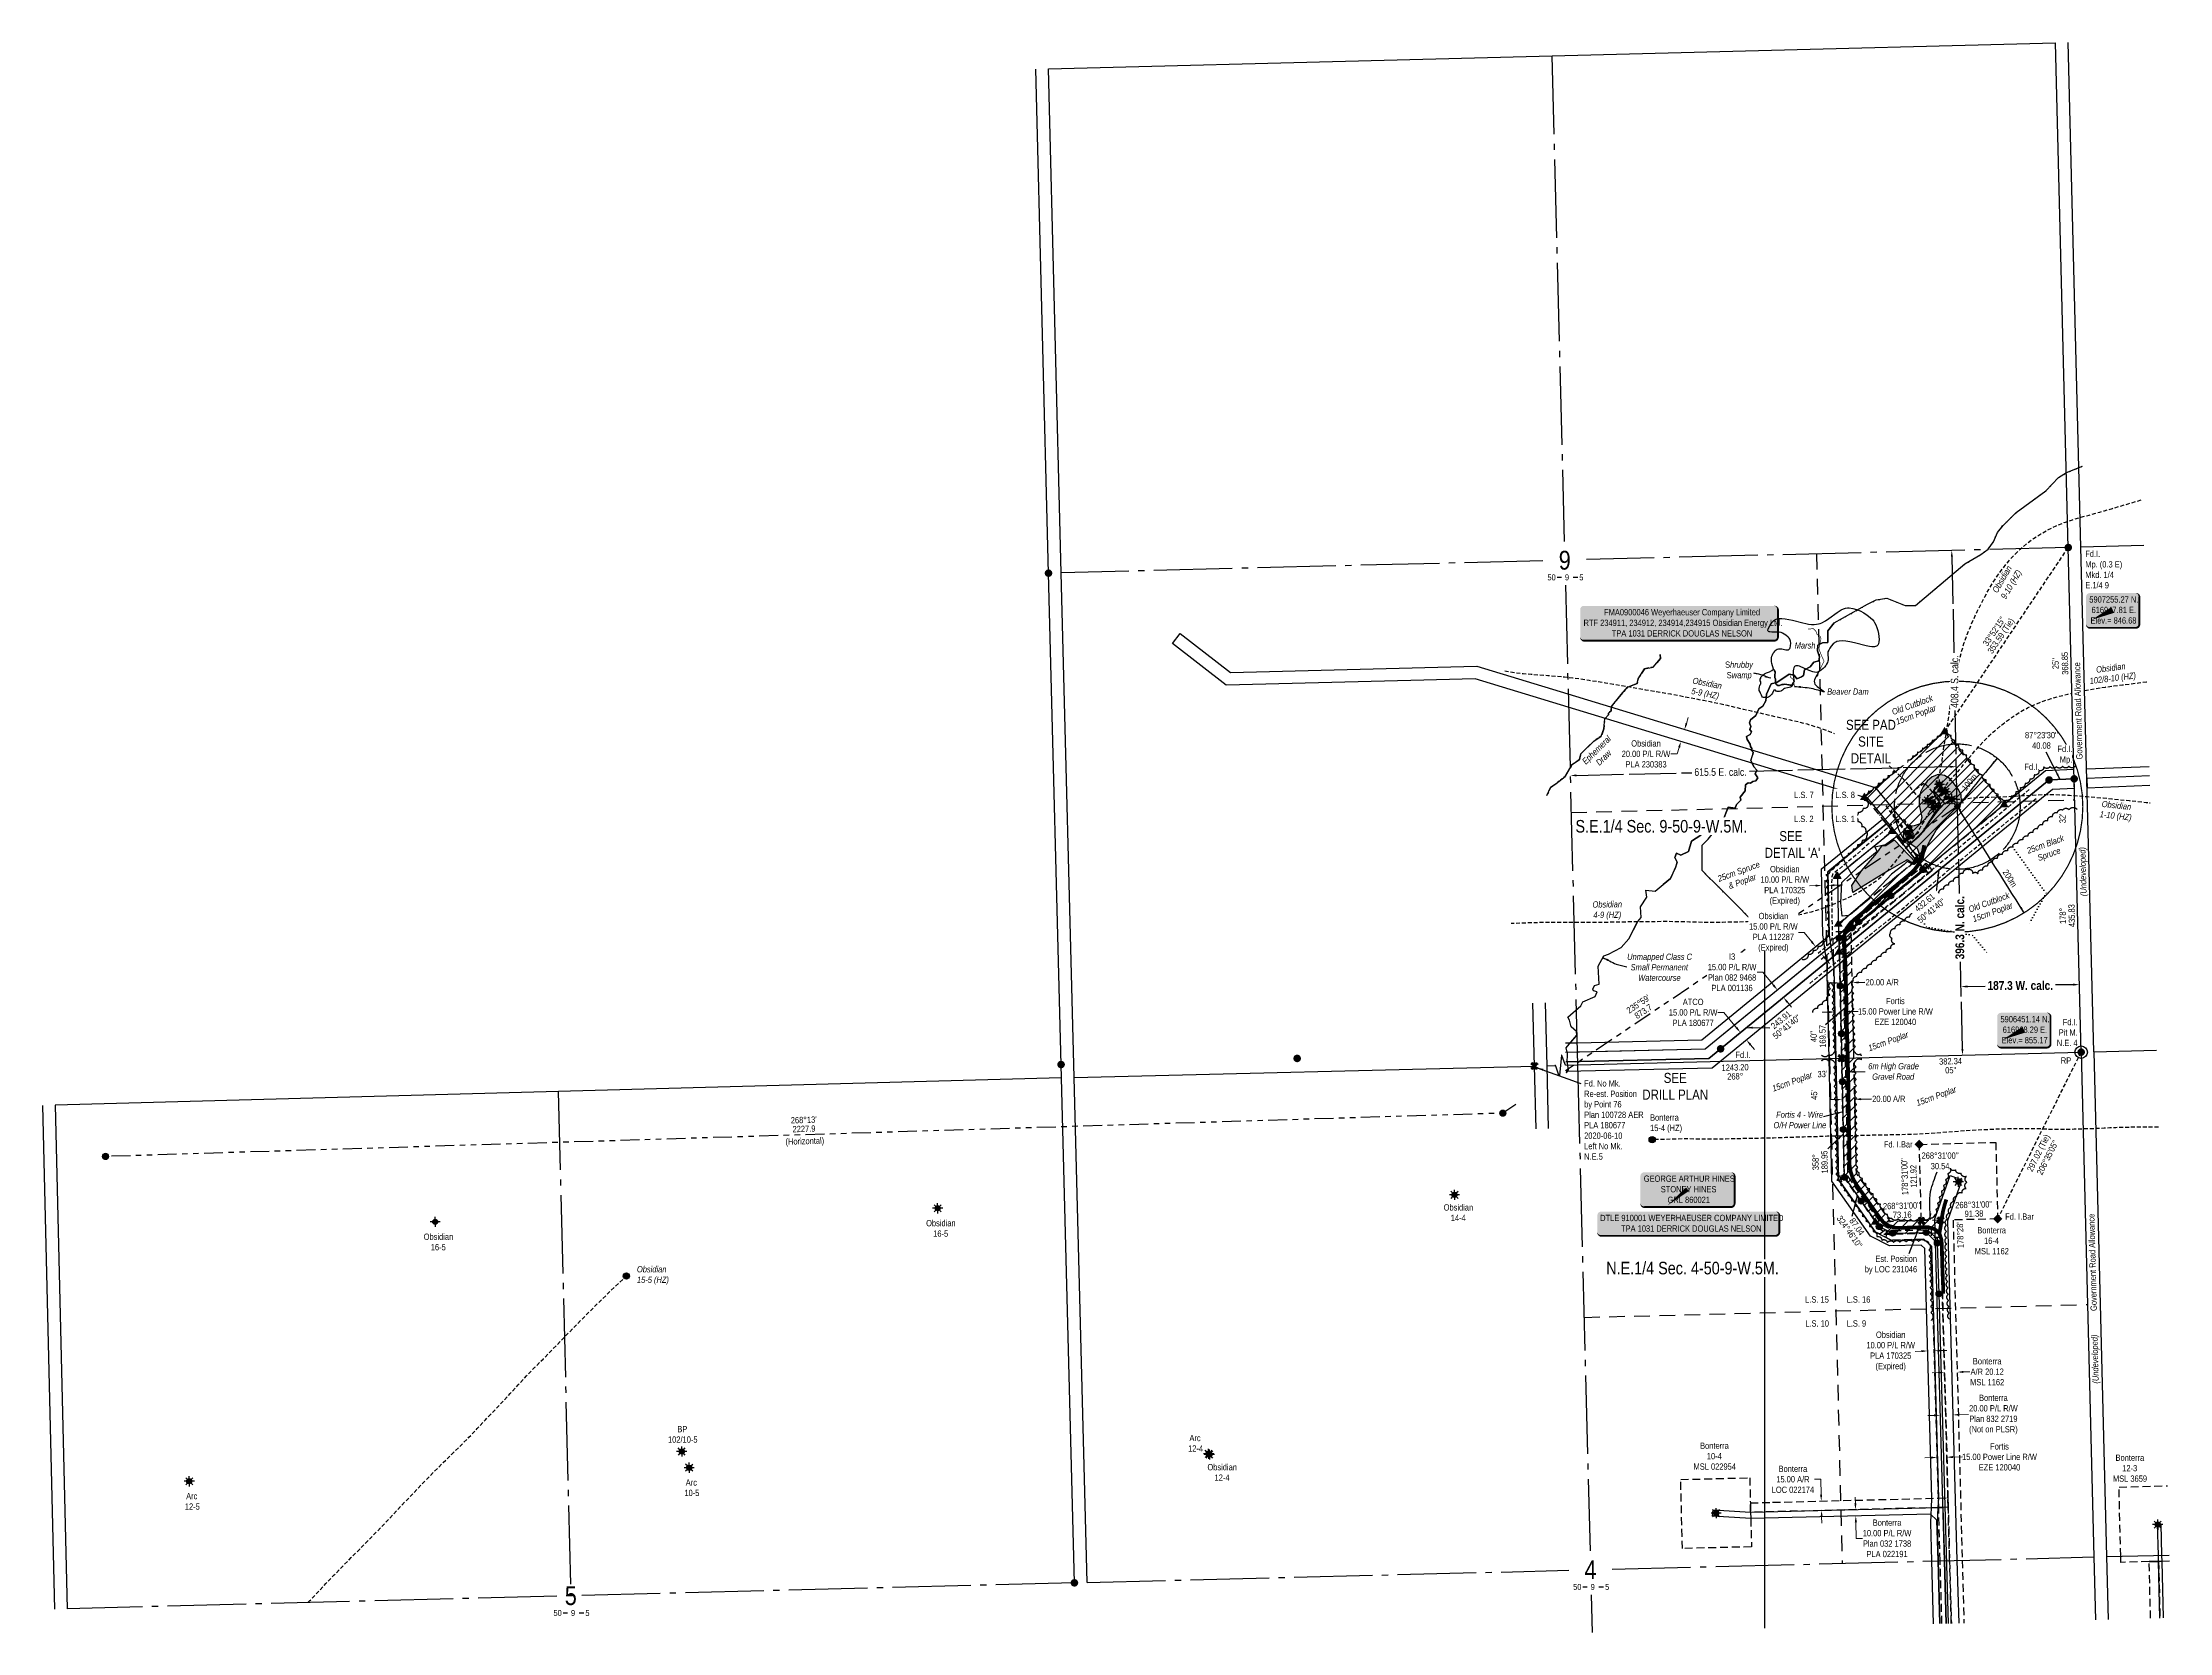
# Model space of a CAD drawing. Extents: x 613721 to 622755, y 5905527 to 5910064.
# Drawn here: x 613721 to 617109, y 5905527 to 5908060 of the extents above; entities that cross this region are included whole.
import ezdxf
from ezdxf.enums import TextEntityAlignment as Align

# ---------------------------------------------------------------- set-up
doc = ezdxf.new("R2010")
doc.units = 0
doc.header["$LTSCALE"] = 5
for name, pattern in [('0', [1, 1, 0]), ('DASHED1', [0.375, 0.25, -0.125]), ('foc-ACCESSROAD', [3.75, 2.5, -1.25]), ('foc-BUFFER', [16.75, 15, -1.75]), ('foc-COORDS', [16.75, 15, -1.75]), ('foc-DOT', [1, 0.2, -0.8]), ('foc-DRILLPATH', [14.75, 6, -1.75, 1.75, -1.75, 1.75, -1.75]), ('foc-FLOWLINE', [3.75, 2.5, -1.25]), ('foc-LSD', [8, 5, -3]), ('foc-QUARTERLINE', [33, 25, -3, 2, -3]), ('foc-TIELINE', [1.875, 1.25, -0.625]), ('foc-TOPO', [1, 0.2, -0.8]), ('foc-TOPO-ephemeral', [6.25, 3.125, -0.625, 0.625, -0.625, 0.625, -0.625]), ('foc-TRAV', [1.875, 1.25, -0.625]), ('foc-WHEELTRACKS', [2, 0.4, -1.6]), ('HIDDEN2', [4.7625, 3.175, -1.5875]), ('POWERLINE5', [7.8, 2.4, -0.6, 0.6, -0.6, 0.6, -0.6, 2.4]), ('UG_PIPE', [1.875, 1.25, -0.625])]:
    doc.linetypes.add(name, pattern=pattern)
for name, color, linetype in [('10', 1, 'Continuous'), ('35', 37, 'Continuous'), ('9', 3, 'Continuous'), ('ABADATA-DRILL-T', 8, 'Continuous'), ('AS-CABLE', 224, 'foc-CABLE'), ('AS-PIPE-AG', 44, 'Continuous'), ('AS-PIPE-UG', 44, 'UG_PIPE'), ('AS-POWER', 104, 'foc-POWER'), ('AS-POWER-EXISTING', 72, 'POWERLINE5'), ('AS-ROADS', 254, 'Continuous'), ('AS-SURFACE IMPACT', 7, 'Continuous'), ('AS-SYMBOL', 7, 'Continuous'), ('AUX-BUFFER', 7, 'foc-BUFFER'), ('C-AR', 13, 'foc-ACCESSROAD'), ('C-RW', 13, 'Continuous'), ('C-SYMBOL', 7, 'Continuous'), ('C-WS', 13, 'foc-ACCESSROAD'), ('C-WS-S', 13, 'Continuous'), ('CG-NOTES', 7, 'Continuous'), ('DETAIL-HZ-Existing', 8, 'foc-DOT'), ('DETAIL-T', 7, 'Continuous'), ('DRILL-T', 8, 'Continuous'), ('F-AR', 190, 'foc-ACCESSROAD'), ('F-EZE', 190, 'foc-FLOWLINE'), ('F-RW', 190, 'Continuous'), ('F-WS', 190, 'foc-ACCESSROAD'), ('F-WS-S', 190, 'Continuous'), ('L-AREAREQUIRED', 7, 'Continuous'), ('L-BD', 7, 'Continuous'), ('L-DETAIL-T', 3, 'Continuous'), ('L-MON', 1, 'Continuous'), ('L-ROAD-T', 7, 'Continuous'), ('L-SEC', 7, 'Continuous'), ('L-SECLBL', 7, 'Continuous'), ('L-SECQ', 8, 'foc-QUARTERLINE'), ('L-SECTION-LSD', 7, 'foc-LSD'), ('L-TIE', 7, 'foc-TIELINE'), ('P-OFFSETS', 7, 'foc-COORDS'), ('P-PDRILLPATH', 12, 'foc-DRILLPATH'), ('P-PROPOSED-EXISTING-H', 59, 'Continuous'), ('P-TRAV', 4, 'foc-TRAV'), ('P-TXT', 4, 'Continuous'), ('T-BUSH', 110, '0'), ('T-BUSH-T', 110, 'Continuous'), ('T-CREEK', 160, 'Continuous'), ('T-DRAW', 143, 'foc-TOPO-ephemeral'), ('T-EXISTING TFA', 220, 'HIDDEN2'), ('T-GENERAL', 48, 'foc-TOPO'), ('T-SLOPE', 48, 'Continuous'), ('T-VEGETATION CHANGE', 104, 'foc-TOPO'), ('T-WATER', 160, 'Continuous'), ('T-WATER-H', 133, 'Continuous'), ('T-WATER-P3', 160, 'foc-WHEELTRACKS'), ('T-WATER-T', 170, 'Continuous'), ('WETLAND', 143, 'Continuous'), ('WETLAND-T', 146, 'Continuous')]:
    doc.layers.add(name, color=color, linetype=linetype)
for name, color, linetype, lineweight in [('AS-GENERAL', 48, 'Continuous', 18), ('C-RW-T', 13, 'Continuous', 9), ('F-AR-T', 190, 'Continuous', 9), ('F-EZE-T', 190, 'Continuous', 9), ('F-RW-T', 190, 'Continuous', 9), ('F-WS-T', 190, 'Continuous', 9), ('T-TEXT', 48, 'Continuous', 18)]:
    doc.layers.add(name, color=color, linetype=linetype, lineweight=lineweight)
doc.styles.add('100L', font='ARIALN.TTF', dxfattribs={"height": 11})
doc.styles.add('175L', font='ARIALN.TTF', dxfattribs={"height": 20})
doc.styles.add('80', font='ARIALN.TTF', dxfattribs={"height": 10})
doc.styles.add('80CG', font='ARIALN.TTF', dxfattribs={"height": 10})
doc.styles.add('80L', font='ARIALN.TTF', dxfattribs={"height": 10})
doc.styles.add('80LS', font='ARIALNI.TTF', dxfattribs={"height": 10})
doc.styles.add('foc-LtypeFont', font='ARIALN.TTF', dxfattribs={"height": 7.35})
doc.styles.add('SIMPLEX', font='ARIALN.TTF')
doc.linetypes.add('foc-CABLE', pattern='A,2,-1,["C",foc-LtypeFont,S=0.2,R=0,X=-0.625,Y=-0.75],-1.24,8', length=12.24)
doc.linetypes.add('foc-POWER', pattern='A,6,-1,["P",foc-LtypeFont,S=0.2,R=0,X=-0.625,Y=-0.75],-1.24,4', length=12.24)
doc.linetypes.add('foc-TOPO-flowdirection-NOLINE', pattern='A,0,[">",foc-LtypeFont,S=0.3,R=0,X=0,Y=-0.945],-20,[">",foc-LtypeFont,S=0.3,R=0,X=0,Y=-0.945],0', length=20)
doc.dimstyles.new('CG2011', dxfattribs={"dimscale": 5, "dimtxt": 9, "dimasz": 2, "dimexe": 0.2, "dimexo": 0.0625, "dimgap": 0.5, "dimtad": 0, "dimtih": 1, "dimtoh": 1, "dimzin": 0, "dimdsep": 46, "dimtxsty": '80CG', "dimcen": 0.1, "dimse1": 1, "dimse2": 1, "dimclrd": 256, "dimclrt": 256, "dimaunit": 1, "dimadec": 4, "dimazin": 0, "dimtfac": 0.06, "dimtofl": 0, "dimtmove": 0, "dimatfit": 1, "dimfxl": 0.2, "dimtolj": 1, "dimtzin": 0, "dimlwd": -1, "dimarcsym": 0})
doc.dimstyles.new('Compass 5 000', dxfattribs={"dimscale": 5, "dimtxt": 9, "dimasz": 2, "dimexe": 0.2, "dimexo": 0.0625, "dimgap": 0.5, "dimtad": 0, "dimtih": 1, "dimtoh": 1, "dimzin": 0, "dimdsep": 46, "dimtxsty": '80CG', "dimcen": 0.1, "dimse1": 1, "dimse2": 1, "dimclrd": 256, "dimclrt": 256, "dimaunit": 1, "dimadec": 4, "dimazin": 0, "dimtfac": 0.06, "dimtofl": 0, "dimtmove": 0, "dimatfit": 1, "dimfxl": 0.2, "dimtolj": 1, "dimtzin": 0, "dimlwd": -1, "dimarcsym": 0})

msp = doc.modelspace()

# ---------------------------------------------------------------- texts
at = {"layer": 'AS-POWER', "insert": (616477.607, 5906356.63), "char_height": 9.99634, "attachment_point": 1, "style": '80L'}
msp.add_mtext_dynamic_manual_height_columns('\\pi4.79245;{\\fArial Narrow|b0|i1|c0|p34;Fortis 4 - Wire\\P\\pi0.57503;O/H Power Line}', width=80.64349, gutter_width=49.982, heights=[0], dxfattribs=at)
at = {"layer": 'AUX-BUFFER', "style": '80CG'}
for s, rotation, p in [('100m', 50.565712, (616790.204, 5906881.36)), ('200m', 302.18677, (616854.795, 5906728.105))]:
    msp.add_text(s, height=9.9963, rotation=rotation, dxfattribs=at).set_placement(p, align=Align.MIDDLE_CENTER)
at = {"layer": 'DRILL-T', "char_height": 10, "attachment_point": 1, "style": '80L'}
for s, width, insert, rotation in [('\\pi6.02645;{\\fArial Narrow|b0|i1|c0|p34;Obsidian\\P\\pi4.18471;9-10 (HZ)}', 55.94104, (616823.002, 5907181.828), 59.655821), ('\\pi13.46815;{\\fArial Narrow|b0|i1|c0|p34;Obsidian\\P\\pi0.94087;102/8-10 (HZ)}', 70.82444, (616978.196, 5907063.916), 7.040138), ('\\pi22.76828;{\\fArial Narrow|b0|i1|c0|p34;Obsidian \\P\\pi24.12572;5-9 (HZ)}', 89.42469, (616328.172, 5907052.807), 348.95787), ('\\pi13.46815;{\\fArial Narrow|b0|i1|c0|p34;Obsidian\\P\\pi12.09025;1-10 (HZ)}', 70.82444, (616988.347, 5906853.468), 353.744685), ('\\pi13.46815;{\\fArial Narrow|b0|i1|c0|p34;Obsidian\\P\\pi14.68916;4-9 (HZ)}', 70.82444, (616176.322, 5906691.388), 0.533428)]:
    msp.add_mtext_dynamic_manual_height_columns(s, width=width, gutter_width=49.982, heights=[0], dxfattribs=dict(at, insert=insert, rotation=rotation))
at = {"layer": 'DRILL-T', "attachment_point": 1, "style": '80L'}
for s, width, insert, char_height in [('Bonterra\\P15-4 (HZ)', 107.81866, (616281.571, 5906352.089), 10), ('\\pi-10.6869;Obsidian\\P\\pi0.65957;14-4', 22.44374, (615963.4, 5906208.813), 9.99634), ('\\pi-10.6869;Obsidian\\P\\pi0.61525;16-5', 22.44374, (614338.549, 5906162.127), 9.99634), ('\\pi-10.6869;Obsidian\\P\\pi0.61525;16-5', 22.44374, (615138.927, 5906183.75), 9.99634), ('{\\fArial Narrow|b0|i1|c0|p34;Obsidian\\P15-5 (HZ)}', 107.81866, (614667.571, 5906110.276), 10), ('\\pi4.25989;BP\\P\\pi-10.53006;102/10-5', 22.44374, (614727.578, 5905855.605), 9.99634), ('\\pi2.68816;Arc\\P\\pi0.65957;12-4', 22.44374, (615544.999, 5905841.4), 9.99634), ('\\pi-10.6869;Obsidian\\P\\pi0.65957;12-4', 22.44374, (615587.106, 5905794.888), 9.99634), ('\\pi2.68816;Arc\\P\\pi0.61525;12-5', 22.44374, (613946.723, 5905748.839), 9.99634), ('\\pi2.68816;Arc\\P\\pi0.61525;10-5', 22.44374, (614742.573, 5905770.564), 9.99634)]:
    msp.add_mtext_dynamic_manual_height_columns(s, width=width, gutter_width=49.982, heights=[0], dxfattribs=dict(at, insert=insert, char_height=char_height))
at = {"layer": 'F-WS-T', "char_height": 9.99634, "attachment_point": 1, "style": '80L'}
for s, insert in [('\\pi38.91601;Bonterra\\P\\pi49.63856;16-4\\P\\pi34.82815;MSL 1162', (616763.951, 5906172.41)), ('\\pi38.91601;Bonterra\\P\\pi49.63856;10-4 \\P\\pi28.43894;MSL 022954', (616322.33, 5905829.212)), ('\\pi38.91601;Bonterra\\P\\pi49.62833;12-3 \\P\\pi34.78383;MSL 3659', (616984.152, 5905810.024))]:
    msp.add_mtext_dynamic_manual_height_columns(s, width=120.40172, gutter_width=49.982, heights=[0], dxfattribs=dict(at, insert=insert))
at = {"layer": 'L-BD', "style": '80L'}
for s, height, rotation, p in [("33°52'15''", 9.9963, 56.129, (616829.6, 5907121.763)), ('353.59 (Tie)', 9.99634, 56.129, (616841.427, 5907113.824)), ("25''", 9.9963, 91.4557, (616927.509, 5907070.337)), ('368.85', 9.9963, 91.4557, (616942.498, 5907070.718)), ("32'", 9.9963, 91.4619, (616938.591, 5906823.735)), ('178°', 9.9963, 91.4619, (616938.999, 5906668.303)), ('435.83', 9.9963, 91.4619, (616953.239, 5906668.666)), ('243.91', 9.9963, 39.3087, (616490.135, 5906502.723)), ("50°41'40''", 9.9963, 39.3087, (616499.159, 5906491.701)), ('169.57', 9.9963, 91.237, (616556.399, 5906476.396)), ("40''", 9.9963, 91.237, (616542.157, 5906476.088)), ("05''", 9.9963, 1.449, (616760.595, 5906422.506)), ('268°', 9.9963, 1.4438, (616417.323, 5906412.644)), ("45'", 9.9963, 91.237, (616542.92, 5906383.021)), ("33'", 9.9963, 1.449, (616556.051, 5906416.33)), ('189.95', 9.9963, 91.2387, (616559.442, 5906276.201)), ('297.02 (Tie)', 9.99634, 63.4154, (616901.301, 5906289.986)), ("206°35'05''", 9.99634, 63.4154, (616914.71, 5906283.276)), ('358°', 9.9963, 91.2387, (616545.201, 5906275.893)), ("178°31'00''", 9.99634, 91.4833, (616687.076, 5906252.961)), ('121.92', 9.9963, 91.4833, (616701.316, 5906253.33)), ("324°46'10''", 9.99634, 305.2306, (616599.43, 5906164.949)), ('87.04', 9.9963, 305.2306, (616611.065, 5906173.167)), ('73.16', 9.9963, 1.4833, (616683.196, 5906192.169)), ("268°31'00''", 9.99634, 1.4833, (616797.224, 5906208.17)), ('91.38', 9.9963, 1.4833, (616797.593, 5906193.93)), ("178°28'", 9.9963, 91.4423, (616775.578, 5906159.544))]:
    msp.add_text(s, height=height, rotation=rotation, dxfattribs=at).set_placement(p, align=Align.MIDDLE)
at = {"layer": 'L-BD', "color": 5, "style": '80L'}
for s, height, rotation, p in [("235°59'", 9.9963, 34.0197, (616262.7, 5906527.927)), ('873.7', 9.9963, 34.0197, (616270.67, 5906516.12)), ("268°13'", 9.9963, 1.7754, (614933.264, 5906343.23)), ('2227.9', 9.9963, 1.7754, (614933.706, 5906328.992)), ('(Horizontal)', 9.99634, 1.7754, (614935.088, 5906308.266))]:
    msp.add_text(s, height=height, rotation=rotation, dxfattribs=at).set_placement(p, align=Align.MIDDLE)
at = {"layer": 'L-BD', "attachment_point": 2, "style": '80L'}
for s, insert, char_height, width in [("87°23'30''\\P40.08", (616905.042, 5906961.371), 9.9963, 57.15844), ("268°31'00'' 30.54", (616743.552, 5906291.353), 9.99634, 50.63138)]:
    msp.add_mtext(s, dxfattribs=dict(at, insert=insert, char_height=char_height, width=width))
at = {"layer": 'L-BD', "insert": (616681.927, 5906211.512), "char_height": 9.99634, "width": 56.99799, "attachment_point": 2, "rotation": 1.4833, "style": '80L'}
msp.add_mtext("268°31'00''", dxfattribs=at)
at = {"layer": 'L-MON', "attachment_point": 1, "style": '80L'}
for s, width, insert, char_height in [('Fd.I. \\PMp. (0.3 E)\\PMkd. 1/4\\PE.1/4 9', 56.04812, (616974.797, 5907250.136), 9.99634), ('Fd.I.', 5.89038, (616877.919, 5906910.937), 9.9963), ('\\pi35.07353;Fd.I. \\P\\pi28.63659;Pit M.\\P\\pi25.64315;N.E. 4', 56.04812, (616903.808, 5906504.181), 9.99634), ('Fd.I.', 5.89038, (616417.524, 5906451.839), 9.9963), ('Fd. I.Bar', 44.17661, (616654.033, 5906309.315), 9.9963), ('Fd. I.Bar', 44.17661, (616847.305, 5906194.215), 9.9963), ('\\pi20.48885;Est. Position\\P\\pi3.48961;by LOC 231046', 82.43755, (616620.048, 5906127.06), 9.99634)]:
    msp.add_mtext_dynamic_manual_height_columns(s, width=width, gutter_width=49.982, heights=[0], dxfattribs=dict(at, insert=insert, char_height=char_height))
at = {"layer": 'L-ROAD-T', "style": '80L'}
msp.add_text('Government Road Allowance', height=9.99634, rotation=91.459071, dxfattribs=at).set_placement((616963.576, 5906995.035), align=Align.MIDDLE_CENTER)
at = {"layer": 'T-BUSH-T', "char_height": 9.9963, "attachment_point": 2, "rotation": 20, "style": '80LS'}
for s, insert, width in [('25cm Black \\PSpruce', (616909.685, 5906787.107), 59.9005), ('15cm Poplar', (616659.299, 5906473.329), 65.38278), ('15cm Poplar', (616506.231, 5906408.978), 65.38278), ('15cm Poplar', (616735.762, 5906385.993), 65.38278)]:
    msp.add_mtext(s, dxfattribs=dict(at, insert=insert, width=width))
at = {"layer": 'T-TEXT', "style": '80LS'}
msp.add_text('(Undeveloped)', height=9.99634, rotation=91.459071, dxfattribs=at).set_placement((616971.016, 5906738.819), align=Align.MIDDLE_CENTER)
at = {"layer": 'T-TEXT', "insert": (616628.589, 5906433.851), "char_height": 9.99634, "attachment_point": 1, "style": '80L'}
msp.add_mtext_dynamic_manual_height_columns('\\pi0.5273;{\\fArial Narrow|b0|i1|c0|p34;6m High Grade \\P\\pi6.86536;Gravel Road}', width=77.46594, gutter_width=49.982, heights=[0], dxfattribs=at)
at = {"layer": 'T-WATER-T', "insert": (616159.595, 5906903.464), "char_height": 9.9963, "attachment_point": 1, "rotation": 44.648065, "style": '80L'}
msp.add_mtext_dynamic_manual_height_columns('\\pi17.77155;{\\fArial Narrow|b0|i1|c0|p34;Ephemeral \\P\\pi32.03299;Draw}', width=90.85007, gutter_width=49.982, heights=[0], dxfattribs=at)
at = {"layer": 'T-WATER-T', "insert": (616244.511, 5906608.147), "char_height": 9.9963, "attachment_point": 1, "style": '80L'}
msp.add_mtext_dynamic_manual_height_columns('\\pi0.60591;{\\fArial Narrow|b0|i1|c0|p34;Unmapped Class C\\P\\pi6.00637;Small Permanent \\P\\pi18.14036;Watercourse}', width=99.47699, gutter_width=49.982, heights=[0], dxfattribs=at)
at = {"layer": 'WETLAND-T', "char_height": 9.9963, "attachment_point": 1, "style": '80L'}
for s, width, insert in [('\\pi0.07391;{\\fArial Narrow|b0|i1|c0|p34;Marsh}', 31.12545, (616511.892, 5907104.254)), ('\\pi7.1757;S{\\fArial Narrow|b0|i1|c0|p34;hrubby} \\P\\pi9.88275;S{\\fArial Narrow|b0|i1|c0|p34;wamp}', 57.18004, (616393.876, 5907073.614))]:
    msp.add_mtext_dynamic_manual_height_columns(s, width=width, gutter_width=49.982, heights=[0], dxfattribs=dict(at, insert=insert))

# ---------------------------------------------------------------- blocks, each defined once
blk = doc.blocks.new('fdia')
at = {"color": 255, "const_width": 1}
blk.add_lwpolyline([(-0.5, 0, 1), (0.5, 0, 1)], format="xyb", close=True, dxfattribs=at)
blk = doc.blocks.new('Fdiaa')
blk.add_blockref('fdia', (0, 0))
blk = doc.blocks.new('fdib')
at = {"color": 1, "const_width": 1.6}
blk.add_lwpolyline([(-0.4, 0, 1), (0.4, 0, 1)], format="xyb", close=True, dxfattribs=at)
at = {"color": 1}
blk.add_circle((0, 0), 0.8, dxfattribs=at)
blk = doc.blocks.new('Fdibb')
blk.add_blockref('fdib', (0, 0))
blk = doc.blocks.new('fdicc')
for name in ['Fdibb', 'Fdiaa']:
    blk.add_blockref(name, (0, 0))
blk = doc.blocks.new('FDI')
blk.add_blockref('fdicc', (0, 0))
blk = doc.blocks.new('TRIA')
blk.add_hatch(color=255).paths.add_polyline_path([(-0.04, 1.52), (-1.47, -0.87), (1.39, -0.87)])
blk = doc.blocks.new('TRIAA')
blk.add_blockref('TRIA', (0, 0))
blk = doc.blocks.new('TRIB')
at = {"color": 1}
blk.add_lwpolyline([(-1.12, -0.67), (-0.04, 1.13), (1.04, -0.67)], close=True, dxfattribs=at)
blk = doc.blocks.new('TRIBB')
blk.add_blockref('TRIB', (0, 0))
blk = doc.blocks.new('TRICC')
for name in ['TRIAA', 'TRIBB']:
    blk.add_blockref(name, (0, 0))
blk = doc.blocks.new('plspike')
blk.add_blockref('TRICC', (0, 0))
blk = doc.blocks.new('GAS')
h = blk.add_hatch(color=255)
h.dxf.hatch_style = 1
edge = h.paths.add_edge_path()
edge.add_arc((0, 0), 0.9, 0, 360)
for p, q in [((-0.81, 0), (-1.62, 0)), ((-0.57, 0.57), (-1.14, 1.14)), ((0, 0.81), (0, 1.62)), ((0.57, 0.57), (1.14, 1.14)), ((1.62, 0), (0.81, 0)), ((-0.57, -0.57), (-1.14, -1.14)), ((0, -0.81), (0, -1.62)), ((1.14, -1.14), (0.57, -0.57))]:
    blk.add_line(p, q)
blk.add_circle((0, 0), 0.8)
blk = doc.blocks.new('RISER')
h = blk.add_hatch(color=255)
h.dxf.hatch_style = 1
edge = h.paths.add_edge_path()
edge.add_arc((0, 0), 0.7, 0, 360)
blk.add_hatch(color=48).paths.add_polyline_path([(0.58, -0.15), (-0.58, -0.15, 0.774597)])
at = {"color": 48}
blk.add_line((-0.58, -0.15), (0.58, -0.15), dxfattribs=at)
blk.add_circle((0, 0), 0.6, dxfattribs=at)
blk = doc.blocks.new('*U550')
at = {"layer": 'AS-POWER'}
blk.add_line((0.69, -0.86), (-0.69, 0.86), dxfattribs=at)
at = {"layer": 'AS-POWER', "flags": 128}
blk.add_lwpolyline([(-1.29, -1.03), (0, 0)], dxfattribs=at)
blk = doc.blocks.new('POWERPOLE')
h = blk.add_hatch(color=255)
edge = h.paths.add_edge_path()
edge.add_arc((0, 0), 0.96, 0, 360)
at = {"linetype": 'Continuous'}
for p, q in [((0.68, -0.68), (-0.68, 0.68)), ((-0.68, -0.68), (0.68, 0.68))]:
    blk.add_line(p, q, dxfattribs=at)
blk.add_circle((0, 0), 0.96, dxfattribs=at)
blk = doc.blocks.new('*U548')
at = {"layer": 'AS-POWER'}
blk.add_line((0.68, -0.86), (-0.68, 0.86), dxfattribs=at)
at = {"layer": 'AS-POWER', "flags": 128}
blk.add_lwpolyline([(-0.82, -0.65), (0, 0)], dxfattribs=at)
blk = doc.blocks.new('*U549')
at = {"layer": 'AS-POWER'}
blk.add_line((1.1, 0.03), (-1.1, -0.03), dxfattribs=at)
at = {"layer": 'AS-POWER', "flags": 128}
blk.add_lwpolyline([(0.05, -1.95), (0, 0)], dxfattribs=at)
blk = doc.blocks.new('*U547')
at = {"layer": 'AS-POWER'}
blk.add_line((-0.31, 1.06), (0.31, -1.06), dxfattribs=at)
at = {"layer": 'AS-POWER', "flags": 128}
blk.add_lwpolyline([(1.26, 0.37), (0, 0)], dxfattribs=at)
blk = doc.blocks.new('*U543')
at = {"layer": 'AS-POWER'}
blk.add_line((-0.89, -0.64), (0.89, 0.64), dxfattribs=at)
at = {"layer": 'AS-POWER', "flags": 128}
blk.add_lwpolyline([(-1.12, 1.55), (0, 0)], dxfattribs=at)
blk = doc.blocks.new('*U544')
at = {"layer": 'AS-POWER'}
blk.add_line((-0.02, 1.1), (0.02, -1.1), dxfattribs=at)
at = {"layer": 'AS-POWER', "flags": 128}
blk.add_lwpolyline([(2.08, 0.04), (0, 0)], dxfattribs=at)
blk = doc.blocks.new('*U545')
at = {"layer": 'AS-POWER'}
blk.add_line((0.01, -1.1), (-0.01, 1.1), dxfattribs=at)
at = {"layer": 'AS-POWER', "flags": 128}
blk.add_lwpolyline([(-1.65, -0.02), (0, 0)], dxfattribs=at)
blk = doc.blocks.new('*U546')
at = {"layer": 'AS-POWER'}
blk.add_line((1.1, 0), (-1.1, 0), dxfattribs=at)
at = {"layer": 'AS-POWER', "flags": 128}
blk.add_lwpolyline([(0, -1.77), (0, 0)], dxfattribs=at)
blk = doc.blocks.new('STRIA')
blk.add_hatch(color=255).paths.add_polyline_path([(-0.04, 1.52), (-1.47, -0.87), (1.39, -0.87)])
blk = doc.blocks.new('STRIAA')
blk.add_blockref('STRIA', (0, 0))
blk = doc.blocks.new('STRIB')
at = {"color": 1}
blk.add_solid([(-1.12, -0.67), (-0.04, 1.13), (1.04, -0.67)], dxfattribs=at)
blk = doc.blocks.new('STRIBB')
blk.add_blockref('STRIB', (0, 0))
blk = doc.blocks.new('STRICC')
for name in ['STRIAA', 'STRIBB']:
    blk.add_blockref(name, (0, 0))
blk = doc.blocks.new('fdspike')
blk.add_blockref('STRICC', (0, 0))
blk = doc.blocks.new('SMONA')
blk.add_hatch(color=255).paths.add_polyline_path([(0, -1.49), (1.49, 0), (0, 1.49), (-1.49, 0)])
blk = doc.blocks.new('SMONAA')
blk.add_blockref('SMONA', (0, 0))
blk = doc.blocks.new('SMONB')
at = {"color": 1}
blk.add_solid([(0, 1.2), (1.2, 0), (-1.2, 0), (0, -1.2)], dxfattribs=at)
blk = doc.blocks.new('SMONBB')
blk.add_blockref('SMONB', (0, 0))
blk = doc.blocks.new('SMONCC')
for name in ['SMONAA', 'SMONBB']:
    blk.add_blockref(name, (0, 0))
blk = doc.blocks.new('FDIBAR')
blk.add_blockref('SMONCC', (0, 0))
blk = doc.blocks.new('TEMP')
h = blk.add_hatch(color=255)
h.dxf.hatch_style = 1
h.paths.add_polyline_path([(0, 0.25), (-0.67, 1.15), (-0.67, 0.67), (-1.15, 0.67), (-0.25, 0), (-1.15, -0.67), (-0.67, -0.67), (-0.67, -1.15), (0, -0.25), (0.67, -1.15), (0.67, -0.67), (1.15, -0.67), (0.25, 0), (1.15, 0.67), (0.67, 0.67), (0.67, 1.15)])
h.paths.add_polyline_path([(0.57, 0.85), (0.57, 0.57), (0.85, 0.57), (0.08, 0), (0.85, -0.57), (0.57, -0.57), (0.57, -0.85), (0, -0.08), (-0.57, -0.85), (-0.57, -0.57), (-0.85, -0.57), (-0.08, 0), (-0.85, 0.57), (-0.57, 0.57), (-0.57, 0.85), (0, 0.08)], flags=16)
h = blk.add_hatch(color=1)
h.dxf.hatch_style = 1
h.paths.add_polyline_path([(0, 0.08), (-0.57, 0.85), (-0.57, 0.57), (-0.85, 0.57), (-0.08, 0), (-0.85, -0.57), (-0.57, -0.57), (-0.57, -0.85), (0, -0.08), (0.57, -0.85), (0.57, -0.57), (0.85, -0.57), (0.08, 0), (0.85, 0.57), (0.57, 0.57), (0.57, 0.85)])
at = {"color": 1}
for p, q in [((-0.08, 0), (0.08, 0)), ((0, 0.08), (0, -0.08))]:
    blk.add_line(p, q, dxfattribs=at)
at = {"color": 255, "flags": 128}
blk.add_lwpolyline([(-0.25, 0), (-1.15, 0.67), (-0.67, 0.67), (-0.67, 1.15), (0, 0.25), (0.67, 1.15), (0.67, 0.67), (1.15, 0.67), (0.25, 0), (1.15, -0.67), (0.67, -0.67), (0.67, -1.15), (0, -0.25), (-0.67, -1.15), (-0.67, -0.67), (-1.15, -0.67)], close=True, dxfattribs=at)
at = {"color": 1, "flags": 128}
blk.add_lwpolyline([(-0.08, 0), (-0.85, 0.57), (-0.57, 0.57), (-0.57, 0.85), (0, 0.08), (0.57, 0.85), (0.57, 0.57), (0.85, 0.57), (0.08, 0), (0.85, -0.57), (0.57, -0.57), (0.57, -0.85), (0, -0.08), (-0.57, -0.85), (-0.57, -0.57), (-0.85, -0.57)], close=True, dxfattribs=at)
blk = doc.blocks.new('L-SECLBL')
at = {"layer": '9', "color": 7}
for p, q in [((-5.1, -27.8), (-12.3, -27.8)), ((20.7, -27.8), (13.5, -27.8))]:
    blk.add_line(p, q, dxfattribs=at)
at = {"layer": '10', "color": 2, "style": 'SIMPLEX'}
blk.add_attdef('SEC', text='', height=30, dxfattribs=at).set_placement((0, 0), align=Align.MIDDLE)
at = {"layer": '10', "color": 5, "style": '80L'}
blk.add_attdef('TWP', text='', height=9.5, dxfattribs=at).set_placement((-14.4, -27.4), align=Align.MIDDLE_RIGHT)
blk.add_attdef('RGE', text='', height=9.5, dxfattribs=at).set_placement((3.6, -27.4), align=Align.MIDDLE_CENTER)
blk.add_attdef('MER', text='', height=9.5, dxfattribs=at).set_placement((23.2, -27.4), align=Align.MIDDLE_LEFT)
blk = doc.blocks.new('*D426')
at = {"layer": 'P-TXT', "transparency": 16777216}
for p, q in [((616577.6, 5906375.5), (616567.6, 5906375.2)), ((616617.6, 5906376.3), (616634.2, 5906376.7))]:
    blk.add_line(p, q, dxfattribs=at)
for points in [[(616577.6, 5906377.1), (616577.7, 5906373.8), (616587.6, 5906375.7)], [(616617.6, 5906378), (616617.7, 5906374.6), (616607.6, 5906376.1)]]:
    blk.add_solid(points, dxfattribs=at)
at = {"layer": 'P-TXT', "transparency": 16777216, "insert": (616661.9, 5906376.7), "char_height": 10, "attachment_point": 5, "style": '80CG'}
blk.add_mtext('\\A1;20.00 A/R', dxfattribs=at)
blk = doc.blocks.new('*D427')
at = {"layer": 'F-RW-T', "transparency": 16777216}
for p, q in [((616461.3, 5906578.4), (616451.3, 5906578.4)), ((616478.2, 5906557.8), (616461.3, 5906578.4)), ((616500.4, 5906530.7), (616506.7, 5906523))]:
    blk.add_line(p, q, dxfattribs=at)
for points in [[(616479.5, 5906558.9), (616476.9, 5906556.7), (616484.5, 5906550.1)], [(616501.6, 5906531.8), (616499.1, 5906529.7), (616494, 5906538.5)]]:
    blk.add_solid(points, dxfattribs=at)
at = {"layer": 'F-RW-T', "transparency": 16777216, "insert": (616412.2, 5906578.4), "char_height": 10, "attachment_point": 5, "style": '80CG', "bg_fill": 3, "box_fill_scale": 1.1, "bg_fill_color": 256, "bg_fill_true_color": 13158600, "bg_fill_transparency": 0}
blk.add_mtext('\\A1;I3\\P15.00 P/L R/W\\PPlan 082 9468\\PPLA 001136', dxfattribs=at)
blk = doc.blocks.new('*D428')
at = {"layer": 'F-RW-T', "transparency": 16777216}
for p, q in [((616399.3, 5906514.5), (616389.3, 5906514.5)), ((616419.2, 5906490.1), (616399.3, 5906514.5)), ((616441.4, 5906463.1), (616447.7, 5906455.3))]:
    blk.add_line(p, q, dxfattribs=at)
for points in [[(616420.5, 5906491.2), (616417.9, 5906489.1), (616425.6, 5906482.4)], [(616442.7, 5906464.1), (616440.1, 5906462), (616435.1, 5906470.8)]]:
    blk.add_solid(points, dxfattribs=at)
at = {"layer": 'F-RW-T', "transparency": 16777216, "insert": (616350.2, 5906514.5), "char_height": 10, "attachment_point": 5, "style": '80CG'}
blk.add_mtext('\\A1;ATCO\\P15.00 P/L R/W\\PPLA 180677', dxfattribs=at)
blk = doc.blocks.new('label_road_undeveloped')
at = {"layer": 'L-ROAD-T', "style": '80L'}
blk.add_text('Government Road Allowance', height=10, dxfattribs=at).set_placement((0, 0), align=Align.MIDDLE_CENTER)
at = {"layer": 'T-TEXT', "style": '80LS'}
blk.add_text('(Undeveloped)', height=10, dxfattribs=at).set_placement((-154.2, 0), align=Align.MIDDLE_CENTER)
blk = doc.blocks.new('*D430')
at = {"layer": 'C-RW-T', "transparency": 16777216}
for p, q in [((616527.1, 5906641.6), (616517.1, 5906641.6)), ((616539.1, 5906627), (616527.1, 5906641.6)), ((616561.2, 5906599.9), (616567.6, 5906592.2))]:
    blk.add_line(p, q, dxfattribs=at)
for points in [[(616540.3, 5906628.1), (616537.8, 5906625.9), (616545.4, 5906619.3)], [(616562.5, 5906601), (616559.9, 5906598.9), (616554.9, 5906607.7)]]:
    blk.add_solid(points, dxfattribs=at)
at = {"layer": 'C-RW-T', "transparency": 16777216, "insert": (616478, 5906641.6), "char_height": 10, "attachment_point": 5, "style": '80CG', "bg_fill": 3, "box_fill_scale": 1.1, "bg_fill_color": 256, "bg_fill_true_color": 13158600, "bg_fill_transparency": 0}
blk.add_mtext('\\A1;Obsidian\\P15.00 P/L R/W\\PPLA 112287\\P(Expired)', dxfattribs=at)
blk = doc.blocks.new('*U433')
h = blk.add_hatch(color=59)
edge = h.paths.add_edge_path()
edge.add_line((-69, -28.5), (69, -28.5))
edge.add_arc((69, -22.5), 6, 270, 360)
edge.add_line((75, -22.5), (75, 21))
edge.add_arc((69, 21), 6, 0, 90)
edge.add_line((69, 27), (-69, 27))
edge.add_arc((-69, 21), 6, 90, 180)
edge.add_line((-75, 21), (-75, -22.5))
edge.add_arc((-69, -22.5), 6, 180, 270)
at = {"color": 1, "flags": 128}
blk.add_lwpolyline([(-69, -28.5, 3, 3, 0), (69, -28.5, 3, 3, 0.414214), (75, -22.5, 3, 3, 0), (75, 21, 3, 0, 0.414214), (69, 27, 0, 0, 0), (-69, 27, 0, 0, 0.414214), (-75, 21, 0, 0, 0), (-75, -22.5, 0, 3, 0.414214)], format="xyseb", close=True, dxfattribs=at)
blk.add_lwpolyline([(-31.7, -25.6, 0, 7.5, 0), (0, 0, 0, 0, 0)], format="xyseb", dxfattribs=at)
at = {"color": 1, "style": '80'}
blk.add_attdef('ENTER_TEXT_001', (-36, -5), '', height=10, dxfattribs=at)
blk = doc.blocks.new('*D434')
at = {"layer": 'C-RW-T', "transparency": 16777216}
for p, q in [((616545.3, 5906716.5), (616535.3, 5906716.3)), ((616575.3, 5906717.2), (616585.3, 5906717.4))]:
    blk.add_line(p, q, dxfattribs=at)
for points in [[(616545.2, 5906718.2), (616545.3, 5906714.8), (616555.3, 5906716.7)], [(616575.2, 5906718.8), (616575.3, 5906715.5), (616565.3, 5906716.9)]]:
    blk.add_solid(points, dxfattribs=at)
at = {"layer": 'C-RW-T', "transparency": 16777216, "insert": (616496.2, 5906716.3), "char_height": 10, "attachment_point": 5, "style": '80CG'}
blk.add_mtext('\\A1;Obsidian\\P10.00 P/L R/W\\PPLA 170325\\P(Expired)', dxfattribs=at)
blk = doc.blocks.new('*D435')
at = {"layer": 'F-AR-T', "transparency": 16777216}
for p, q in [((616553.4, 5905770.6), (616543.4, 5905770.6)), ((616554.1, 5905745.9), (616553.4, 5905770.6)), ((616554.9, 5905710.9), (616555.2, 5905700.9))]:
    blk.add_line(p, q, dxfattribs=at)
for points in [[(616555.7, 5905746), (616552.4, 5905745.9), (616554.3, 5905735.9)], [(616556.6, 5905711), (616553.3, 5905710.9), (616554.7, 5905720.9)]]:
    blk.add_solid(points, dxfattribs=at)
at = {"layer": 'F-AR-T', "transparency": 16777216, "insert": (616509.1, 5905770.6), "char_height": 10, "attachment_point": 5, "style": '80CG'}
blk.add_mtext('\\A1;Bonterra\\P15.00 A/R\\PLOC 022174 ', dxfattribs=at)
blk = doc.blocks.new('*D436')
at = {"layer": 'F-RW-T', "transparency": 16777216}
for p, q in [((616608.6, 5905732.3), (616608.4, 5905742.3)), ((616609.4, 5905702.3), (616610.1, 5905676.5)), ((616610.1, 5905676.5), (616620.1, 5905676.5))]:
    blk.add_line(p, q, dxfattribs=at)
for points in [[(616610.3, 5905732.3), (616607, 5905732.2), (616608.9, 5905722.3)], [(616611.1, 5905702.3), (616607.7, 5905702.3), (616609.2, 5905712.3)]]:
    blk.add_solid(points, dxfattribs=at)
at = {"layer": 'F-RW-T', "transparency": 16777216, "insert": (616659.1, 5905676.5), "char_height": 10, "attachment_point": 5, "style": '80CG'}
blk.add_mtext('\\A1;Bonterra\\P10.00 P/L R/W\\PPlan 032 1738\\PPLA 022191', dxfattribs=at)
blk = doc.blocks.new('*D437')
at = {"layer": 'F-AR-T', "transparency": 16777216}
for p, q in [((616740.7, 5905940.6), (616730.7, 5905940.4)), ((616780.8, 5905941.7), (616790.8, 5905942))]:
    blk.add_line(p, q, dxfattribs=at)
for points in [[(616740.6, 5905942.3), (616740.7, 5905939), (616750.7, 5905940.9)], [(616780.7, 5905943.4), (616780.8, 5905940), (616770.8, 5905941.4)]]:
    blk.add_solid(points, dxfattribs=at)
at = {"layer": 'F-AR-T', "transparency": 16777216, "insert": (616818.6, 5905942), "char_height": 10, "attachment_point": 5, "style": '80CG'}
blk.add_mtext('\\A1;Bonterra\\PA/R 20.12\\PMSL 1162', dxfattribs=at)
blk = doc.blocks.new('*D441')
at = {"layer": 'F-RW-T', "transparency": 16777216}
for p, q in [((616733.9, 5905872.4), (616723.9, 5905872.1)), ((616773.8, 5905873.5), (616788.9, 5905873.9))]:
    blk.add_line(p, q, dxfattribs=at)
for points in [[(616733.8, 5905874.1), (616733.9, 5905870.7), (616743.9, 5905872.7)], [(616773.8, 5905875.2), (616773.9, 5905871.9), (616763.8, 5905873.2)]]:
    blk.add_solid(points, dxfattribs=at)
at = {"layer": 'F-RW-T', "transparency": 16777216, "insert": (616828.5, 5905873.9), "char_height": 10, "attachment_point": 5, "style": '80CG'}
blk.add_mtext('\\A1;Bonterra\\P20.00 P/L R/W\\PPlan 832 2719\\P(Not on PLSR)', dxfattribs=at)
blk = doc.blocks.new('*D442')
at = {"layer": 'C-RW-T', "transparency": 16777216}
for p, q in [((616714, 5905974.8), (616704, 5905974.5)), ((616744.4, 5905975.6), (616754.4, 5905975.9))]:
    blk.add_line(p, q, dxfattribs=at)
for points in [[(616713.9, 5905976.5), (616714, 5905973.1), (616724, 5905975.1)], [(616744.3, 5905977.3), (616744.4, 5905974), (616734.4, 5905975.4)]]:
    blk.add_solid(points, dxfattribs=at)
at = {"layer": 'C-RW-T', "transparency": 16777216, "insert": (616664.9, 5905974.5), "char_height": 10, "attachment_point": 5, "style": '80CG'}
blk.add_mtext('\\A1;Obsidian\\P10.00 P/L R/W\\PPLA 170325\\P(Expired)', dxfattribs=at)
blk = doc.blocks.new('*D443')
at = {"layer": 'C-RW-T', "transparency": 16777216}
for p, q in [((616339.5, 5906975), (616342.4, 5906984.5)), ((616327.8, 5906936.7), (616324.7, 5906926.4)), ((616324.7, 5906926.4), (616314.7, 5906926.4))]:
    blk.add_line(p, q, dxfattribs=at)
for points in [[(616337.9, 5906975.5), (616341, 5906974.5), (616336.5, 5906965.4)], [(616326.2, 5906937.2), (616329.4, 5906936.2), (616330.7, 5906946.3)]]:
    blk.add_solid(points, dxfattribs=at)
at = {"layer": 'C-RW-T', "transparency": 16777216, "insert": (616275.1, 5906926.4), "char_height": 10, "attachment_point": 5, "style": '80CG'}
blk.add_mtext('\\A1;Obsidian\\P20.00 P/L R/W\\PPLA 230383', dxfattribs=at)
blk = doc.blocks.new('*D444')
at = {"layer": 'F-EZE-T', "transparency": 16777216}
for p, q in [((616565.7, 5906515), (616555.7, 5906514.8)), ((616600.7, 5906515.8), (616613.3, 5906516))]:
    blk.add_line(p, q, dxfattribs=at)
for points in [[(616565.7, 5906516.7), (616565.7, 5906513.3), (616575.7, 5906515.2)], [(616600.6, 5906517.4), (616600.7, 5906514.1), (616590.7, 5906515.6)]]:
    blk.add_solid(points, dxfattribs=at)
at = {"layer": 'F-EZE-T', "transparency": 16777216, "insert": (616672.4, 5906516), "char_height": 10, "attachment_point": 5, "style": '80CG'}
blk.add_mtext('\\A1;Fortis\\P15.00 Power Line R/W\\PEZE 120040 ', dxfattribs=at)
blk = doc.blocks.new('*D445')
at = {"layer": 'F-EZE-T', "transparency": 16777216}
for p, q in [((616729.1, 5905805.2), (616719.1, 5905805)), ((616764.1, 5905806), (616779.1, 5905806.3))]:
    blk.add_line(p, q, dxfattribs=at)
for points in [[(616729.1, 5905806.9), (616729.2, 5905803.6), (616739.1, 5905805.4)], [(616764.1, 5905807.7), (616764.2, 5905804.3), (616754.1, 5905805.8)]]:
    blk.add_solid(points, dxfattribs=at)
at = {"layer": 'F-EZE-T', "transparency": 16777216, "insert": (616838.2, 5905806.3), "char_height": 10, "attachment_point": 5, "style": '80CG'}
blk.add_mtext('\\A1;Fortis\\P15.00 Power Line R/W\\PEZE 120040 ', dxfattribs=at)
blk = doc.blocks.new('*U456')
h = blk.add_hatch(color=255)
edge = h.paths.add_edge_path()
edge.add_line((-139, -20), (139, -20))
edge.add_arc((139, -14), 6, 270, 360)
edge.add_line((145, -14), (145, 12.5))
edge.add_arc((139, 12.5), 6, 0, 90)
edge.add_line((139, 18.5), (-139, 18.5))
edge.add_arc((-139, 12.5), 6, 90, 180)
edge.add_line((-145, 12.5), (-145, -14))
edge.add_arc((-139, -14), 6, 180, 270)
at = {"color": 44, "flags": 128}
blk.add_lwpolyline([(-139, -20, 3, 3, 0), (139, -20, 3, 3, 0.414214), (145, -14, 3, 3, 0), (145, 12.5, 3, 0, 0.414214), (139, 18.5, 0, 0, 0), (-139, 18.5, 0, 0, 0.414214), (-145, 12.5, 0, 0, 0), (-145, -14, 0, 3, 0.414214)], format="xyseb", close=True, dxfattribs=at)
at = {"color": 44, "style": '80'}
blk.add_attdef('ENTER_TEXT_001', (-36, -5), '', height=10, dxfattribs=at)
blk = doc.blocks.new('*U455')
h = blk.add_hatch(color=255)
edge = h.paths.add_edge_path()
edge.add_line((-151.5, -28.5), (151.5, -28.5))
edge.add_arc((151.5, -22.5), 6, 270, 360)
edge.add_line((157.5, -22.5), (157.5, 21))
edge.add_arc((151.5, 21), 6, 0, 90)
edge.add_line((151.5, 27), (-151.5, 27))
edge.add_arc((-151.5, 21), 6, 90, 180)
edge.add_line((-157.5, 21), (-157.5, -22.5))
edge.add_arc((-151.5, -22.5), 6, 180, 270)
at = {"color": 44, "flags": 128}
blk.add_lwpolyline([(-151.5, -28.5, 3, 3, 0), (151.5, -28.5, 3, 3, 0.414214), (157.5, -22.5, 3, 3, 0), (157.5, 21, 3, 0, 0.414214), (151.5, 27, 0, 0, 0), (-151.5, 27, 0, 0, 0.414214), (-157.5, 21, 0, 0, 0), (-157.5, -22.5, 0, 3, 0.414214)], format="xyseb", close=True, dxfattribs=at)
at = {"color": 44, "style": '80'}
blk.add_attdef('ENTER_TEXT_001', (-36, -5), '', height=10, dxfattribs=at)
blk = doc.blocks.new('WC')
at = {"layer": 'L-MON'}
h = blk.add_hatch(color=255, dxfattribs=at)
h.dxf.hatch_style = 1
edge = h.paths.add_edge_path()
edge.add_arc((0, 0), 0.9, 0, 360)
at = {"layer": 'L-MON', "color": 240, "flags": 128}
for points in [[(-0.62, 0.5), (-1.23, 1.12)], [(0.52, 0.61), (1.13, 1.21)], [(-1.18, -1.18), (-0.56, -0.57)], [(1.16, -1.18), (0.56, -0.57)]]:
    blk.add_lwpolyline(points, dxfattribs=at)
at = {"layer": 'L-MON', "color": 240}
for radius in [0.8, 0.373]:
    blk.add_circle((0, 0), radius, dxfattribs=at)
blk = doc.blocks.new('plbh')
at = {"layer": 'L-MON'}
h = blk.add_hatch(color=255, dxfattribs=at)
h.dxf.hatch_style = 1
edge = h.paths.add_edge_path()
edge.add_arc((0, 0), 1.16, 0, 360)
h = blk.add_hatch(color=256, dxfattribs=at)
h.dxf.hatch_style = 1
h.paths.add_polyline_path([(-0.96, 0, 1), (0.96, 0, 1)])
h.paths.add_polyline_path([(0.91, 0, -1), (-0.91, 0, -1)], flags=16)
h.paths.add_polyline_path([(0.45, 0, -1), (-0.45, 0, -1)], flags=0)
h = blk.add_hatch(color=256, dxfattribs=at)
h.dxf.hatch_style = 1
h.paths.add_polyline_path([(-0.45, 0, 1), (0.45, 0, 1)])
h.paths.add_polyline_path([(0.4, 0, -1), (-0.4, 0, -1)], flags=16)
at = {"layer": 'L-MON', "color": 240}
for radius in [0.96, 0.91, 0.45, 0.4]:
    blk.add_circle((0, 0), radius, dxfattribs=at)
blk = doc.blocks.new('*U459')
h = blk.add_hatch(color=254)
edge = h.paths.add_edge_path()
edge.add_line((-36.5, -28.5), (36.5, -28.5))
edge.add_arc((36.5, -22.5), 6, 270, 360)
edge.add_line((42.5, -22.5), (42.5, 21))
edge.add_arc((36.5, 21), 6, 0, 90)
edge.add_line((36.5, 27), (-36.5, 27))
edge.add_arc((-36.5, 21), 6, 90, 180)
edge.add_line((-42.5, 21), (-42.5, -22.5))
edge.add_arc((-36.5, -22.5), 6, 180, 270)
at = {"color": 1, "flags": 128}
blk.add_lwpolyline([(-36.5, -28.5, 3, 3, 0), (36.5, -28.5, 3, 3, 0.414214), (42.5, -22.5, 3, 3, 0), (42.5, 21, 3, 0, 0.414214), (36.5, 27, 0, 0, 0), (-36.5, 27, 0, 0, 0.414214), (-42.5, 21, 0, 0, 0), (-42.5, -22.5, 0, 3, 0.414214)], format="xyseb", close=True, dxfattribs=at)
blk.add_lwpolyline([(-33.6, -15.8, 0, 10, 0), (0, 0, 5, 5, 0)], format="xyseb", dxfattribs=at)
at = {"color": 1, "style": '80'}
blk.add_attdef('ENTER_TEXT_001', (-36, -5), '', height=10, dxfattribs=at)
blk = doc.blocks.new('*U460')
at = {"layer": '35', "color": 3}
blk.add_circle((0, 0), 10, dxfattribs=at)
at = {"layer": '35', "color": 3, "style": '80'}
blk.add_attdef('RP_001', (-32.4, -18.3), '', height=10, dxfattribs=at)
blk = doc.blocks.new('*D481')
at = {"layer": 'P-OFFSETS', "transparency": 16777216}
for p, q in [((616955.5, 5906558.7), (616927.3, 5906558.2)), ((616787, 5906555.8), (616815.3, 5906556.3))]:
    blk.add_line(p, q, dxfattribs=at)
for points in [[(616955.5, 5906560.4), (616955.6, 5906557), (616965.5, 5906558.9)], [(616787, 5906557.5), (616787.1, 5906554.1), (616777, 5906555.6)]]:
    blk.add_solid(points, dxfattribs=at)
at = {"layer": 'P-OFFSETS', "transparency": 16777216, "insert": (616871.3, 5906557.3), "char_height": 10, "attachment_point": 5, "style": '80CG'}
blk.add_mtext('\\A1;{\\fArial Narrow|b1|i0|c0|p34;\\H1.4x;\\C14;187.3 W. calc.}', dxfattribs=at)
blk = doc.blocks.new('*D482')
at = {"layer": 'P-OFFSETS', "transparency": 16777216}
for p, q in [((616759.6, 5906905.8), (616439.7, 5906898.5)), ((616164.4, 5906892.1), (616348, 5906896.4))]:
    blk.add_line(p, q, dxfattribs=at)
for points in [[(616759.6, 5906907.5), (616759.7, 5906904.2), (616769.6, 5906906)], [(616164.3, 5906893.8), (616164.4, 5906890.5), (616154.4, 5906891.9)]]:
    blk.add_solid(points, dxfattribs=at)
at = {"layer": 'P-OFFSETS', "transparency": 16777216, "insert": (616393.8, 5906897.4), "char_height": 10, "attachment_point": 5, "style": '80CG'}
blk.add_mtext('\\A1;{\\H1.2x;615.5 E. calc.}', dxfattribs=at)
blk = doc.blocks.new('*D483')
at = {"layer": 'P-OFFSETS', "transparency": 16777216}
for p, q in [((616771, 5906842.4), (616774, 5906703.9)), ((616779.2, 5906456.4), (616776.2, 5906594.9))]:
    blk.add_line(p, q, dxfattribs=at)
blk.add_solid([(616780.8, 5906456.4), (616777.5, 5906456.3), (616779.4, 5906446.4)], dxfattribs=at)
at = {"layer": 'P-OFFSETS', "transparency": 16777216, "insert": (616775.1, 5906649.4), "char_height": 10, "attachment_point": 5, "rotation": 90, "style": '80CG', "bg_fill": 3, "box_fill_scale": 1.1, "bg_fill_color": 256, "bg_fill_true_color": 13158600, "bg_fill_transparency": 0}
blk.add_mtext('\\A1;{\\fArial Narrow|b1|i0|c0|p34;\\H1.4x;\\C14;396.3 N. calc.}', dxfattribs=at)
blk = doc.blocks.new('_None')
blk = doc.blocks.new('*D484')
at = {"layer": 'P-OFFSETS', "transparency": 16777216}
for p, q in [((616762.3, 5907240.6), (616765.7, 5907087.5)), ((616771, 5906842.4), (616767.7, 5906995.5))]:
    blk.add_line(p, q, dxfattribs=at)
blk.add_solid([(616764, 5907240.6), (616760.7, 5907240.6), (616762.1, 5907250.6)], dxfattribs=at)
at = {"layer": 'P-OFFSETS', "transparency": 16777216, "insert": (616766.7, 5907041.5), "char_height": 10, "attachment_point": 5, "rotation": 90, "style": '80CG', "bg_fill": 3, "box_fill_scale": 1.1, "bg_fill_color": 256, "bg_fill_true_color": 13158600, "bg_fill_transparency": 0}
blk.add_mtext('\\A1;{\\H1.2x;408.4 S. calc.}', dxfattribs=at)
blk = doc.blocks.new('BH-Existing')
at = {"layer": 'ABADATA-DRILL-T'}
h = blk.add_hatch(color=256, dxfattribs=at)
h.dxf.hatch_style = 1
edge = h.paths.add_edge_path()
edge.add_arc((0, 0), 0.5, 0, 360)
blk.add_circle((0, 0), 0.5, dxfattribs=at)
blk = doc.blocks.new('Gabd')
h = blk.add_hatch(color=255)
h.dxf.hatch_style = 1
edge = h.paths.add_edge_path()
edge.add_arc((0, 0), 0.8, 0, 360)
for p, q in [((-0.81, 0), (-1.62, 0)), ((0, 0.81), (0, 1.62)), ((1.62, 0), (0.81, 0)), ((0, -0.81), (0, -1.62))]:
    blk.add_line(p, q)
blk.add_circle((0, 0), 0.8)
blk = doc.blocks.new('linebrk')
blk.add_lwpolyline([(0, 0.00175, -0.346152), (-0.00019, 0.0015), (-0.00314, 0.00055, 0.772575), (-0.00312, 0.00036), (0.00312, -0.00036, -0.772575), (0.00314, -0.00055), (0.00019, -0.0015, 0.346152), (0, -0.00175)], format="xyb")
blk = doc.blocks.new('*D542')
at = {"layer": 'P-TXT', "transparency": 16777216}
for p, q in [((616573.6, 5906561.4), (616563.6, 5906561.2)), ((616613.6, 5906562.2), (616623.6, 5906562.5))]:
    blk.add_line(p, q, dxfattribs=at)
for points in [[(616573.6, 5906563.1), (616573.7, 5906559.7), (616583.6, 5906561.6)], [(616613.6, 5906563.9), (616613.6, 5906560.6), (616603.6, 5906562)]]:
    blk.add_solid(points, dxfattribs=at)
at = {"layer": 'P-TXT', "transparency": 16777216, "insert": (616651.3, 5906562.5), "char_height": 10, "attachment_point": 5, "style": '80CG'}
blk.add_mtext('\\A1;20.00 A/R', dxfattribs=at)

# ---------------------------------------------------------------- dimensions: what is measured, and where the dimension line sits
at = {"layer": 'C-RW-T'}
dim = msp.add_linear_dim(base=(616330.724, 5906946.286), p1=(616308.865, 5906973.831), p2=(616303.047, 5906954.704), angle=253.081996, text='Obsidian\\P20.00 P/L R/W\\PPLA 230383', dimstyle='Compass 5 000', dxfattribs=at)
dim.commit()
dim.dimension.update_dxf_attribs({"geometry": '*D443', "text_midpoint": (616275.132, 5906926.387), "dimtype": 161})
at = {"layer": 'F-AR-T'}
for base, p1, p2, angle, text, picture, middle in [((616750.665, 5905940.895), (616770.458, 5905953.049), (616750.353, 5905952.508), 181.5417, 'Bonterra\\PA/R 20.12\\PMSL 1162', '*D437', (616818.645, 5905941.974)), ((616554.688, 5905720.917), (616521.462, 5905735.084), (616521.842, 5905720.085), 271.450655, 'Bonterra\\P15.00 A/R\\PLOC 022174 ', '*D435', (616509.14, 5905770.571))]:
    dim = msp.add_linear_dim(base=base, p1=p1, p2=p2, angle=angle, text=text, dimstyle='Compass 5 000', dxfattribs=at)
    dim.commit()
    dim.dimension.update_dxf_attribs({"geometry": picture, "text_midpoint": middle, "dimtype": 161})
at = {"layer": 'F-EZE-T'}
dim = msp.add_linear_dim(base=(616739.141, 5905805.447), p1=(616753.818, 5905819.912), p2=(616738.836, 5905819.589), angle=181.235856, text='Fortis\\P15.00 Power Line R/W\\PEZE 120040 ', dimstyle='Compass 5 000', dxfattribs=at)
dim.commit()
dim.dimension.update_dxf_attribs({"geometry": '*D445', "text_midpoint": (616838.214, 5905806.308), "dimtype": 161})
at = {"layer": 'F-RW-T'}
for base, p1, p2, angle, text, picture, middle in [((616435.063, 5906470.806), (616427.668, 5906484.13), (616437.167, 5906472.528), 309.308173, 'ATCO\\P15.00 P/L R/W\\PPLA 180677', '*D428', (616350.238, 5906514.458)), ((616763.848, 5905873.238), (616743.642, 5905881.354), (616763.603, 5905881.917), 1.615641, 'Bonterra\\P20.00 P/L R/W\\PPlan 832 2719\\P(Not on PLSR)', '*D441', (616828.476, 5905873.946)), ((616608.9, 5905722.29), (616651.198, 5905713.366), (616650.945, 5905723.355), 91.450655, 'Bonterra\\P10.00 P/L R/W\\PPlan 032 1738\\PPLA 022191', '*D436', (616659.145, 5905676.546))]:
    dim = msp.add_linear_dim(base=base, p1=p1, p2=p2, angle=angle, text=text, dimstyle='Compass 5 000', dxfattribs=at)
    dim.commit()
    dim.dimension.update_dxf_attribs({"geometry": picture, "text_midpoint": middle, "dimtype": 161})
at = {"layer": 'P-OFFSETS'}
dim = msp.add_aligned_dim(p1=(616777.031, 5906555.616), p2=(616965.546, 5906558.889), distance=0, text='{\\fArial Narrow|b1|i0|c0|p34;\\H1.4x;\\C14;187.3 W. calc.}', dimstyle='CG2011', override={"dimtxt": 10, "dimgap": 1, "dimtad": 0, "dimjust": 0, "dimdec": 1, "dimsah": 1, "dimtix": 0, "dimtmove": 0, "dimatfit": 1}, dxfattribs=at)
dim.commit()
dim.dimension.update_dxf_attribs({"geometry": '*D481', "text_midpoint": (616871.288, 5906557.252)})
at = {"layer": 'P-TXT', "color": 5}
dim = msp.add_linear_dim(base=(616607.625, 5906376.098), p1=(616588.094, 5906354.546), p2=(616608.082, 5906354.979), angle=1.238695, text='20.00 A/R', dimstyle='Compass 5 000', dxfattribs=at)
dim.commit()
dim.dimension.update_dxf_attribs({"geometry": '*D426', "text_midpoint": (616661.918, 5906376.673), "dimtype": 161})

# ---------------------------------------------------------------- hatches: boundary and pattern name
at = {"layer": 'AS-POWER'}
h = msp.add_hatch(color=256, dxfattribs=at)
h.dxf.hatch_style = 1
h.paths.add_polyline_path([(616732.991, 5906868.776), (616733.459, 5906868.168), (616733.845, 5906868.476), (616733.384, 5906869.081)])
h = msp.add_hatch(color=256, dxfattribs=at)
h.dxf.hatch_style = 1
h.paths.add_polyline_path([(616734.65, 5906859.81), (616735.138, 5906859.153), (616734.723, 5906858.862), (616734.255, 5906859.503)])
h = msp.add_hatch(color=256, dxfattribs=at)
h.dxf.hatch_style = 1
h.paths.add_polyline_path([(616742.322, 5906858.271), (616741.93, 5906857.945), (616741.426, 5906858.556), (616741.943, 5906858.865)])
h = msp.add_hatch(color=256, dxfattribs=at)
h.dxf.hatch_style = 1
h.paths.add_polyline_path([(616742.447, 5906849.091), (616741.96, 5906849.713), (616742.368, 5906850.028), (616742.885, 5906849.402)])
h = msp.add_hatch(color=256, dxfattribs=at)
h.dxf.hatch_style = 1
h.paths.add_polyline_path([(616751.322, 5906847.137), (616751.817, 5906846.522), (616752.201, 5906846.872), (616751.706, 5906847.487)])
h = msp.add_hatch(color=256, dxfattribs=at)
h.dxf.hatch_style = 1
h.paths.add_polyline_path([(616696.876, 5906799.734), (616696.641, 5906800.042), (616696.323, 5906799.799), (616696.558, 5906799.491)])
h = msp.add_hatch(color=256, dxfattribs=at)
h.dxf.hatch_style = 1
h.paths.add_polyline_path([(616696.937, 5906798.961), (616696.721, 5906799.278), (616697.051, 5906799.503), (616697.267, 5906799.186)])
h = msp.add_hatch(color=256, dxfattribs=at)
h.dxf.hatch_style = 1
h.paths.add_polyline_path([(616697.318, 5906798.464), (616697.113, 5906798.787), (616697.451, 5906799.001), (616697.656, 5906798.678)])
h = msp.add_hatch(color=256, dxfattribs=at)
h.dxf.hatch_style = 1
h.paths.add_polyline_path([(616694.093, 5906782.491), (616693.094, 5906781.729), (616693.251, 5906781.524), (616694.209, 5906782.339)])
at = {"layer": 'AS-ROADS'}
h = msp.add_hatch(color=256, dxfattribs=at)
h.dxf.hatch_style = 1
h.paths.add_polyline_path([(616716.479, 5906758.801), (616716.48, 5906758.799), (616718.979, 5906768.534), (616722.645, 5906778.285), (616727.009, 5906787.55), (616732.361, 5906796.425), (616737.488, 5906805.028), (616744.17, 5906813.095), (616751.622, 5906820.53), (616759.138, 5906827.19), (616767.316, 5906833.591), (616774.302, 5906840.846), (616777.89, 5906850.787), (616776.885, 5906860.929), (616772.574, 5906870.375), (616766.562, 5906878.386), (616759.519, 5906886.442), (616750.769, 5906892.161), (616740.719, 5906893.395), (616730.71, 5906890.12), (616722.854, 5906883.022), (616716.94, 5906874.808), (616712.501, 5906865.182), (616710.341, 5906855.394), (616710.284, 5906845.072), (616712.344, 5906834.984), (616714.232, 5906825.059), (616712.019, 5906814.723), (616702.054, 5906811.709), (616691.785, 5906811.514), (616685.069, 5906804.048), (616684.658, 5906793.935), (616698.562, 5906782.221), (616706.887, 5906776.324), (616710.158, 5906766.439), (616709.787, 5906757.177)])
at = {"layer": 'P-PROPOSED-EXISTING-H'}
h = msp.add_hatch(dxfattribs=at)
h.set_pattern_fill('ANSI31', color=256, scale=3.5, style=0)
h.paths.add_polyline_path([(616750.816, 5906961.793), (616623.177, 5906857.321), (616718.156, 5906741.306), (616845.812, 5906845.754)])
h = msp.add_hatch(dxfattribs=at)
h.set_pattern_fill('ANSI31', color=256, scale=3.5, style=0)
h.paths.add_polyline_path([(616744.142, 5906183.255), (616664.547, 5906181.193), (616610.175, 5906258.184), (616601.788, 5906646.079), (616718.173, 5906741.297), (616705.502, 5906756.762), (616581.589, 5906655.385), (616590.319, 5906251.642), (616654.381, 5906160.931), (616744.68, 5906163.269)])
at = {"layer": 'T-WATER-H'}
h = msp.add_hatch(color=256, dxfattribs=at)
h.dxf.hatch_style = 1
h.paths.add_polyline_path([(616689.512, 5906756.591), (616659.702, 5906739.317), (616604.37, 5906705.6), (616603.02, 5906716.497), (616618.524, 5906739.895), (616639.864, 5906764.372), (616645.682, 5906771.703), (616651.101, 5906780.426), (616656.964, 5906780.617), (616670.5, 5906789.346), (616705.455, 5906752.994), (616703.026, 5906750.405), (616691.038, 5906757.44)])

# ---------------------------------------------------------------- linework, layer by layer
at = {"layer": 'AS-CABLE', "flags": 128}
for points in [[(616741.417, 5906858.83), (616739.585, 5906860.775), (616736.778, 5906864.359), (616733.585, 5906868.269)], [(616733.636, 5906868.309), (616734.961, 5906858.97), (616738.045, 5906855.126), (616742.07, 5906849.825)], [(616733.657, 5906868.723), (616742.372, 5906875.975)], [(616750.782, 5906866.456), (616742.074, 5906858.66)], [(616696.486, 5906783.932), (616703.157, 5906789.778), (616710.149, 5906795.643), (616717.436, 5906804.141), (616722.41, 5906812.446), (616726.824, 5906819.031), (616729.32, 5906823.057), (616732.509, 5906828.238), (616735.723, 5906833.142), (616738.55, 5906836.934), (616741.527, 5906840.488), (616743.26, 5906842.301), (616744.517, 5906844.317), (616744.307, 5906846.488), (616742.802, 5906849.095)], [(616696.566, 5906783.66), (616703.4, 5906789.653), (616710.22, 5906795.535), (616718.239, 5906803.901), (616723.397, 5906812.397), (616728.005, 5906819.031), (616732.519, 5906825.707), (616737.608, 5906832.795), (616742.634, 5906839.007), (616745.567, 5906842.073), (616748.48, 5906845.427), (616750.11, 5906846.855), (616751.322, 5906847.137)], [(616725.186, 5906852.005), (616734.487, 5906859.185)], [(616742.13, 5906849.496), (616733.274, 5906842.449)], [(616750.11, 5906846.855), (616749.84, 5906847.172), (616749.943, 5906849.193), (616748.546, 5906850.916), (616745.911, 5906853.42), (616742.263, 5906858.056)], [(616751.879, 5906847.272), (616760.826, 5906854.836)], [(616693.424, 5906785.785), (616689.219, 5906791.467), (616698.161, 5906798.395), (616695.152, 5906802.118), (616693.717, 5906801.207)], [(616693.4, 5906781.651), (616695.46, 5906777.95), (616698.248, 5906773.716), (616701.494, 5906769.363), (616705.01, 5906764.431), (616707.735, 5906760.75), (616710.335, 5906756.603), (616711.842, 5906753.452), (616713.023, 5906749.984), (616715.041, 5906745.976), (616716.599, 5906743.174), (616716.631, 5906742.214)]]:
    msp.add_lwpolyline(points, dxfattribs=at)
at = {"layer": 'AS-GENERAL', "flags": 128}
for points in [[(616734.311, 5906871.869), (616735.455, 5906870.469), (616741.503, 5906875.596), (616740.33, 5906876.949)], [(616751.115, 5906863.979), (616745.161, 5906858.81), (616743.974, 5906860.156), (616749.917, 5906865.351)], [(616731.343, 5906859.29), (616732.432, 5906857.847), (616726.157, 5906853.012), (616725.038, 5906854.489)], [(616741.482, 5906846.425), (616735.315, 5906841.503), (616734.194, 5906842.954), (616740.371, 5906847.83)], [(616741.767, 5906845.161), (616742.887, 5906843.799), (616741.025, 5906842.241), (616739.87, 5906843.601)], [(616761.077, 5906852.379), (616755.033, 5906847.253), (616753.856, 5906848.64), (616759.887, 5906853.73)], [(616688.22, 5906796.259), (616690.594, 5906793.157), (616697.639, 5906798.46), (616698.161, 5906798.395), (616695.147, 5906801.659), (616688.22, 5906796.259)], [(616696.84, 5906796.114), (616698.028, 5906794.624), (616696.646, 5906793.603), (616695.489, 5906795.086)], [(616699.356, 5906794.098), (616697.851, 5906796.034), (616699.385, 5906797.189), (616700.858, 5906795.224)], [(616690.706, 5906783.688), (616692.564, 5906781.324), (616695.468, 5906783.541), (616693.616, 5906785.95)], [(616698.361, 5906794.181), (616696.999, 5906793.152), (616698.153, 5906791.658), (616699.493, 5906792.667)]]:
    msp.add_lwpolyline(points, close=True, dxfattribs=at)
at = {"layer": 'AS-PIPE-AG', "flags": 128}
for points in [[(616743.035, 5906868.68), (616746.087, 5906871.219), (616743.118, 5906875.02), (616743.406, 5906875.337), (616741.49, 5906879.414)], [(616753.355, 5906864.256), (616750.465, 5906867.594), (616749.657, 5906867.168), (616746.614, 5906870.688), (616743.481, 5906868.175)], [(616722.637, 5906853.967), (616725.73, 5906851.054), (616726.25, 5906851.44), (616729.364, 5906847.76), (616732.442, 5906850.272)], [(616732.824, 5906849.8), (616729.69, 5906847.205), (616732.566, 5906843.405), (616732.09, 5906842.933), (616734.43, 5906839.416)], [(616763.256, 5906852.606), (616760.498, 5906856.147), (616759.509, 5906855.468), (616756.485, 5906859.057), (616753.265, 5906856.635)], [(616695.304, 5906809.792), (616699.535, 5906804.32)], [(616698.907, 5906805.188), (616695.566, 5906802.469), (616696.05, 5906801.742), (616695.432, 5906801.35)], [(616697.984, 5906806.285), (616697.159, 5906805.642), (616698.621, 5906803.561), (616697.967, 5906804.485)], [(616697.163, 5906798.102), (616698.763, 5906796.048)], [(616697.303, 5906798.207), (616698.967, 5906796.28)]]:
    msp.add_lwpolyline(points, dxfattribs=at)
at = {"layer": 'AS-PIPE-UG', "flags": 128}
for points in [[(616689.852, 5906802.765), (616681.913, 5906813.376), (616676.76, 5906820.021), (616671.381, 5906827.039), (616667.678, 5906831.886), (616666.233, 5906833.942), (616666.034, 5906835.725), (616666.868, 5906837.185), (616668.415, 5906838.369), (616673.449, 5906842.008), (616684.987, 5906851.011), (616696.417, 5906861.593), (616705.543, 5906870.67), (616713.349, 5906876.489), (616717.265, 5906879.396), (616719.011, 5906879.189), (616720.794, 5906877.556), (616723.382, 5906874.727), (616726.75, 5906870.818), (616730.646, 5906866.445), (616734.313, 5906862.367), (616737.099, 5906858.694), (616739.379, 5906856.324), (616742.242, 5906853.834), (616744.326, 5906851.991), (616747.024, 5906852.043), (616749.852, 5906854.082), (616753.17, 5906856.552)], [(616743.253, 5906868.354), (616740.555, 5906866.394), (616738.403, 5906865.074), (616735.801, 5906864.021), (616733.712, 5906864.327), (616731.035, 5906866.012)], [(616657.234, 5906843.839), (616662.225, 5906836.3), (616666.117, 5906830.849), (616671.345, 5906824.242), (616675.271, 5906819.034), (616680.562, 5906811.964), (616687.469, 5906803.045), (616689.844, 5906800.347)]]:
    msp.add_lwpolyline(points, dxfattribs=at)
at = {"layer": 'AS-POWER', "flags": 128}
for points in [[(616732.991, 5906868.776), (616733.459, 5906868.168), (616733.845, 5906868.476), (616733.384, 5906869.081)], [(616734.65, 5906859.81), (616735.138, 5906859.153), (616734.723, 5906858.862), (616734.255, 5906859.503)], [(616742.322, 5906858.271), (616741.93, 5906857.945), (616741.426, 5906858.556), (616741.943, 5906858.865)], [(616742.447, 5906849.091), (616741.96, 5906849.713), (616742.368, 5906850.028), (616742.885, 5906849.402)], [(616751.322, 5906847.137), (616751.817, 5906846.522), (616752.201, 5906846.872), (616751.706, 5906847.487)], [(616696.876, 5906799.734), (616696.641, 5906800.042), (616696.323, 5906799.799), (616696.558, 5906799.491)], [(616694.093, 5906782.491), (616693.094, 5906781.729), (616693.251, 5906781.524), (616694.209, 5906782.339)]]:
    msp.add_lwpolyline(points, close=True, dxfattribs=at)
for points in [[(616591.306, 5906251.811), (616589.548, 5906327.912), (616588.056, 5906404.327), (616586.574, 5906480.714), (616584.764, 5906556.789), (616583.111, 5906633.183), (616602.27, 5906649.109), (616614.005, 5906658.848), (616665.011, 5906700.497), (616716.047, 5906742.11)], [(616591.306, 5906251.811), (616617.927, 5906213.872), (616646.751, 5906173.216), (616667.946, 5906162.95), (616721.447, 5906163.801), (616739.345, 5906146.947)], [(616757.046, 5905540.976), (616741.951, 5906066.115), (616739.345, 5906146.947)]]:
    msp.add_lwpolyline(points, dxfattribs=at)
at = {"layer": 'AS-ROADS', "flags": 128}
msp.add_lwpolyline([(616716.479, 5906758.801), (616716.48, 5906758.799), (616718.979, 5906768.534), (616722.645, 5906778.285), (616727.009, 5906787.55), (616732.361, 5906796.425), (616737.488, 5906805.028), (616744.17, 5906813.095), (616751.622, 5906820.53), (616759.138, 5906827.19), (616767.316, 5906833.591), (616774.302, 5906840.846), (616777.89, 5906850.787), (616776.885, 5906860.929), (616772.574, 5906870.375), (616766.562, 5906878.386), (616759.519, 5906886.442), (616750.769, 5906892.161), (616740.719, 5906893.395), (616730.71, 5906890.12), (616722.854, 5906883.022), (616716.94, 5906874.808), (616712.501, 5906865.182), (616710.341, 5906855.394), (616710.284, 5906845.072), (616712.344, 5906834.984), (616714.232, 5906825.059), (616712.019, 5906814.723), (616702.054, 5906811.709), (616691.785, 5906811.514), (616685.069, 5906804.048), (616684.658, 5906793.935), (616698.562, 5906782.221), (616706.887, 5906776.324), (616710.158, 5906766.439), (616709.787, 5906757.177)], close=True, dxfattribs=at)
at = {"layer": 'AS-ROADS', "const_width": 5.998, "flags": 128}
for points in [[(616748.614, 5906066.292), (616748.416, 5906076.614), (616748.011, 5906087.4), (616747.617, 5906097.643), (616747.183, 5906108.281), (616746.751, 5906119.294), (616746.654, 5906130.394), (616746.332, 5906141.342), (616745.823, 5906152.087), (616742.445, 5906162.51), (616734.922, 5906169.266), (616724.694, 5906172.17), (616714.351, 5906172.189), (616703.508, 5906171.864), (616693.15, 5906171.568), (616682.719, 5906171.081), (616672.117, 5906171.424), (616662.165, 5906174.231), (616653.255, 5906180.223), (616646.54, 5906188.423), (616640.462, 5906196.893), (616634.524, 5906205.374), (616628.09, 5906214.586), (616622.062, 5906223.427), (616615.454, 5906232.481), (616609.75, 5906240.777), (616604.258, 5906250.675), (616601.008, 5906260.979), (616599.286, 5906271.863), (616599.115, 5906281.926), (616599.083, 5906283.321), (616598.719, 5906314.581), (616598.191, 5906345.606), (616597.672, 5906376.227), (616597.272, 5906407.571), (616596.493, 5906438.692), (616595.834, 5906469.273), (616594.818, 5906499.696), (616594.38, 5906530.337), (616593.484, 5906561.026), (616592.752, 5906592.287), (616591.345, 5906617.586), (616590.787, 5906627.759), (616591.315, 5906638.197), (616594.395, 5906648.194), (616600.668, 5906656.774), (616608.249, 5906663.595), (616616.134, 5906670.066), (616617.248, 5906671.005), (616640.829, 5906690.403), (616664.903, 5906709.806), (616688.456, 5906729.014), (616694.562, 5906734.136), (616702.375, 5906741.418), (616708.921, 5906749.861), (616713.366, 5906759.993), (616716.216, 5906770.444), (616718.257, 5906780.916)], [(616753.463, 5906216.437), (616750.505, 5906206.847), (616748.017, 5906196.705), (616746.267, 5906186.664), (616744.947, 5906176.375), (616742.445, 5906162.51)]]:
    msp.add_lwpolyline(points, dxfattribs=at)
at = {"layer": 'C-AR', "flags": 128}
msp.add_lwpolyline([(616744.142, 5906183.255), (616664.547, 5906181.193), (616610.175, 5906258.184), (616601.788, 5906646.079), (616718.173, 5906741.297), (616705.502, 5906756.762), (616581.589, 5906655.385), (616590.319, 5906251.642), (616654.381, 5906160.931), (616744.68, 5906163.269)], close=True, dxfattribs=at)
at = {"layer": 'C-RW'}
msp.add_line((616957.175, 5906886.675), (616957.196, 5906886.676), dxfattribs=at)
for points in [[(616146.728, 5906465.876), (616165.2, 5906466.295), (616364.056, 5906470.808), (616566.993, 5906636.947), (616564.798, 5906738.507), (616634.571, 5906795.628), (616658.006, 5906814.779), (616667.206, 5906802.967), (616579.947, 5906731.53), (616581.397, 5906664.297), (616582.139, 5906629.967), (616572.513, 5906622.087), (616369.558, 5906455.934), (616165.581, 5906451.305), (616147.068, 5906450.885)], [(616733.287, 5905540.373), (616730.468, 5905640.565), (616728.759, 5905701.312), (616729.361, 5905714.355), (616729.868, 5905725.353), (616730.566, 5905740.4), (616719.336, 5906138.394), (616713.328, 5906143.836), (616662.746, 5906142.533), (616632.828, 5906158.231), (616570.985, 5906245.764), (616566.735, 5906440.689), (616563.799, 5906575.38), (616563.465, 5906590.692), (616562.992, 5906594.112), (616560.575, 5906611.517), (616558.153, 5906628.969), (616556.985, 5906637.38), (616554.699, 5906743.158), (616628.451, 5906803.537), (616651.656, 5906822.535), (616658.006, 5906814.779), (616634.528, 5906795.593), (616564.798, 5906738.507), (616566.967, 5906638.181), (616569.639, 5906618.94), (616572.056, 5906601.536), (616574.158, 5906586.452), (616574.213, 5906583.91), (616577.298, 5906440.962), (616581.47, 5906248.225), (616640.128, 5906165.172), (616665.601, 5906151.802), (616717.561, 5906153.132), (616729.695, 5906142.14), (616740.96, 5905740.642), (616740.119, 5905725.613), (616738.742, 5905700.988), (616740.443, 5905640.821), (616743.261, 5905540.626)]]:
    msp.add_lwpolyline(points, dxfattribs=at)
at = {"layer": 'C-WS', "flags": 128}
msp.add_lwpolyline([(616750.816, 5906961.793), (616623.177, 5906857.321), (616718.156, 5906741.306), (616845.812, 5906845.754), (616750.816, 5906961.793)], dxfattribs=at)
at = {"layer": 'DETAIL-HZ-Existing', "linetype": 'DASHED1', "ltscale": 5, "flags": 128}
for points in [[(616742.603, 5906877.568), (616742.603, 5906877.568), (616742.439, 5906876.684), (616741.437, 5906876.739), (616739.509, 5906877.042), (616738.503, 5906876.878), (616738.509, 5906876.638), (616738.294, 5906876.432), (616737.871, 5906876.112), (616737.129, 5906875.804), (616736.717, 5906876.263), (616736.684, 5906877.203), (616736.635, 5906877.592), (616736.633, 5906877.682), (616736.66, 5906877.773), (616736.871, 5906878.148), (616737.461, 5906879.403), (616738.103, 5906881.359), (616738.835, 5906883.738), (616739.907, 5906886.505), (616741.284, 5906889.92), (616742.565, 5906893.982), (616743.663, 5906898.561), (616744.835, 5906903.771), (616746.013, 5906909.591), (616746.973, 5906915.727), (616747.843, 5906922.66), (616748.704, 5906929.983), (616749.793, 5906937.773), (616751.201, 5906946.04), (616752.723, 5906954.96), (616754.237, 5906964.62), (616755.758, 5906974.79), (616757.33, 5906985.312), (616759.026, 5906996.116), (616760.853, 5907007.275), (616762.776, 5907018.615), (616764.823, 5907030.179), (616766.934, 5907042.004), (616769.247, 5907054.114), (616771.896, 5907066.433), (616774.833, 5907078.849), (616782.121, 5907103.905), (616786.675, 5907116.42), (616791.805, 5907128.73), (616797.077, 5907140.963), (616802.551, 5907153.121), (616808.58, 5907165.042), (616814.873, 5907176.85), (616821.337, 5907188.582), (616828.285, 5907200.155), (616835.802, 5907211.393), (616843.817, 5907222.293), (616852.291, 5907232.854), (616861.387, 5907242.91), (616871.137, 5907252.422), (616881.563, 5907261.29), (616892.606, 5907269.443), (616904.127, 5907276.908), (616916.113, 5907283.714), (616928.529, 5907289.75), (616941.355, 5907294.976), (616954.358, 5907299.486), (616967.556, 5907303.4), (616980.812, 5907307.006), (616992.059, 5907310.113), (616998.07, 5907311.791), (617005.362, 5907313.84), (617018.275, 5907317.538), (617030.849, 5907321.217), (617043.312, 5907324.924), (617055.883, 5907328.673), (617066.064, 5907331.72)], [(616724.112, 5906852.071), (616724.112, 5906852.071), (616724.064, 5906852.01), (616723.879, 5906850.555), (616724.135, 5906849.501), (616724.486, 5906849.9), (616724.761, 5906850.497), (616724.701, 5906850.895), (616724.17, 5906850.952), (616723.593, 5906850.818), (616722.868, 5906850.6), (616721.911, 5906850.447), (616720.787, 5906849.799), (616720.567, 5906849.774), (616720.385, 5906849.859), (616719.888, 5906850.167), (616718.575, 5906851.085), (616716.59, 5906852.477), (616714.044, 5906854.325), (616711.23, 5906856.497), (616708.298, 5906858.966), (616705.439, 5906861.767), (616702.65, 5906864.939), (616699.824, 5906868.431), (616696.757, 5906872.337), (616693.686, 5906876.423), (616690.105, 5906880.917), (616685.813, 5906885.443), (616680.549, 5906890.445), (616674.775, 5906895.835), (616668.532, 5906901.574), (616661.462, 5906908.023), (616653.718, 5906915.035), (616645.343, 5906922.062), (616636.244, 5906928.461), (616626.484, 5906934.033), (616616.213, 5906939.253), (616605.452, 5906944.471), (616594.256, 5906949.878), (616582.567, 5906955.393), (616570.425, 5906960.637), (616557.944, 5906965.413), (616545.156, 5906969.671), (616532.098, 5906973.522), (616518.839, 5906976.968), (616505.45, 5906980.041), (616491.983, 5906983.022), (616482.265, 5906985.264), (616469.691, 5906988.147), (616456.463, 5906991.173), (616443.303, 5906994.252), (616430.525, 5906997.29), (616417.817, 5907000.309), (616405, 5907003.286), (616392.399, 5907006.018), (616379.752, 5907008.599), (616366.513, 5907011.255), (616353.526, 5907013.837), (616340.741, 5907016.355), (616327.353, 5907018.967), (616314.489, 5907021.393), (616301.569, 5907023.697), (616288.331, 5907025.913), (616274.932, 5907028.155), (616261.781, 5907030.454), (616249.164, 5907032.655), (616236.497, 5907034.825), (616223.377, 5907037.115), (616210.48, 5907039.269), (616197.496, 5907041.322), (616184.451, 5907043.412), (616171.457, 5907045.425), (616158.601, 5907047.16), (616145.302, 5907048.595), (616131.357, 5907049.843), (616118.418, 5907050.886), (616105.11, 5907051.85), (616092.342, 5907052.848), (616079.227, 5907054.087), (616066.448, 5907055.544), (616052.996, 5907057.475), (616050.147, 5907057.997)], [(616973.722, 5907027.634), (616973.836, 5907027.658), (616991.626, 5907030.745), (616992.234, 5907030.84), (617006.906, 5907032.97), (617020.486, 5907034.743), (617034.029, 5907036.416), (617046.815, 5907037.99), (617059.769, 5907039.608), (617072.492, 5907041.27), (617073.429, 5907041.393)], [(616752.179, 5906866.125), (616752.179, 5906866.125), (616751.861, 5906865.217), (616751.632, 5906865.212), (616751.45, 5906865.257), (616751.9, 5906865.268), (616752.226, 5906865.056), (616752.281, 5906864.817), (616751.821, 5906864.426), (616751.453, 5906864.347), (616751.449, 5906864.497), (616751.129, 5906864.499), (616750.156, 5906864.585), (616748.813, 5906864.722), (616748.643, 5906864.728), (616748.513, 5906864.715), (616748.502, 5906864.745), (616748.547, 5906864.966), (616748.816, 5906865.813), (616749.332, 5906867.206), (616749.955, 5906869.142), (616750.675, 5906871.57), (616751.953, 5906874.532), (616754.027, 5906877.684), (616756.724, 5906881.071), (616759.793, 5906884.818), (616763.01, 5906888.678), (616766.446, 5906892.553), (616770.297, 5906896.639), (616774.455, 5906901.242), (616778.696, 5906906.548), (616783.302, 5906912.512), (616788.517, 5906918.892), (616794.314, 5906925.586), (616800.553, 5906932.631), (616807.272, 5906940.098), (616814.436, 5906947.796), (616822.168, 5906955.558), (616830.601, 5906963.277), (616839.735, 5906971.003), (616849.539, 5906978.676), (616860.078, 5906986.207), (616871.297, 5906993.334), (616883.042, 5906999.774), (616895.216, 5907005.484), (616907.788, 5907010.433), (616920.68, 5907014.621), (616933.824, 5907018.294), (616947.034, 5907021.689), (616953.717, 5907023.267)], [(616733.022, 5906840.919), (616733.022, 5906840.919), (616733.579, 5906840.456), (616733.375, 5906840.201), (616733.023, 5906839.842), (616732.843, 5906839.467), (616732.829, 5906839.217), (616732.613, 5906839.042), (616732.087, 5906838.879), (616731.702, 5906838.679), (616731.157, 5906838.456), (616730.221, 5906838.263), (616729.306, 5906838.07), (616729.147, 5906838.026), (616729.02, 5906837.913), (616728.952, 5906837.832), (616728.777, 5906837.607), (616728.311, 5906837.016), (616727.715, 5906836.061), (616726.919, 5906834.661), (616725.775, 5906832.752), (616724.244, 5906830.324), (616722.358, 5906827.277), (616720.171, 5906823.452), (616717.612, 5906818.928), (616714.665, 5906813.854), (616711.3, 5906808.3), (616707.443, 5906802.404), (616703.046, 5906796.114), (616698.18, 5906789.373), (616692.935, 5906782.182), (616687.271, 5906774.501), (616681.216, 5906766.49), (616674.699, 5906758.118), (616667.769, 5906749.485), (616659.531, 5906739.921), (616651.213, 5906731.554), (616641.7, 5906723.819), (616631.527, 5906716.857), (616621.176, 5906710.272), (616610.466, 5906703.997), (616599.264, 5906698.251), (616587.672, 5906692.865), (616575.784, 5906687.762), (616563.64, 5906682.893), (616551.207, 5906678.347), (616538.399, 5906674.442), (616525.276, 5906671.159), (616512.031, 5906668.344), (616500.775, 5906666.407), (616487.829, 5906664.429), (616474.962, 5906662.533), (616461.967, 5906660.924), (616449.142, 5906659.75), (616436.548, 5906658.951), (616423.406, 5906658.478), (616410.398, 5906658.24), (616397.069, 5906658.013), (616383.98, 5906657.842), (616370.765, 5906657.848), (616357.465, 5906658.092), (616344.353, 5906658.451), (616331.19, 5906658.808), (616317.729, 5906659.088), (616304.174, 5906659.136), (616290.772, 5906659.038), (616277.791, 5906658.92), (616265.11, 5906658.819), (616251.74, 5906658.671), (616238.411, 5906658.444), (616225.304, 5906658.183), (616212.135, 5906657.98), (616198.974, 5906657.857), (616186.011, 5906657.8), (616172.608, 5906657.781), (616158.965, 5906657.727), (616145.894, 5906657.606), (616132.871, 5906657.577), (616119.726, 5906657.625), (616106.634, 5906657.544), (616093.797, 5906657.239), (616080.694, 5906656.808), (616067.081, 5906656.364), (616060.374, 5906656.119)], [(616762.161, 5906854.508), (616762.161, 5906854.508), (616761.636, 5906853.689), (616762.449, 5906853.969), (616763.208, 5906854.038), (616762.847, 5906854.059), (616761.434, 5906854.174), (616760.299, 5906853.957), (616759.285, 5906853.302), (616758.779, 5906852.719), (616758.579, 5906852.314), (616758.521, 5906852.222), (616758.922, 5906852.582), (616759.168, 5906852.739), (616759.327, 5906852.812), (616759.625, 5906852.9), (616759.804, 5906852.944), (616760.41, 5906853.089), (616761.941, 5906853.477), (616763.942, 5906853.876), (616766.477, 5906854.128), (616769.325, 5906854.208), (616772.766, 5906854.232), (616777.104, 5906854.369), (616782.065, 5906854.8), (616787.621, 5906855.437), (616793.715, 5906856.146), (616800.522, 5906856.754), (616808.123, 5906857.25), (616816.347, 5906857.592), (616824.977, 5906857.693), (616833.967, 5906857.804), (616843.363, 5906858.084), (616853.244, 5906858.547), (616863.742, 5906859.164), (616874.859, 5906859.857), (616886.515, 5906860.573), (616898.562, 5906861.248), (616910.956, 5906861.653), (616923.65, 5906861.624), (616936.552, 5906861.3), (616949.622, 5906860.62), (616962.9, 5906859.645), (616976.281, 5906858.563), (616989.852, 5906857.465), (617003.505, 5906856.3), (617017.173, 5906854.894), (617030.894, 5906853.391), (617044.593, 5906851.966), (617058.32, 5906850.632), (617072.009, 5906849.207), (617078.323, 5906848.471)], [(617091.43, 5906331.762), (617090.106, 5906331.779), (617080.772, 5906331.808), (617071.448, 5906331.857), (617061.956, 5906331.802), (617052.47, 5906331.537), (617042.982, 5906331.332), (617033.274, 5906331.151), (617023.628, 5906330.872), (617014.186, 5906330.418), (617004.695, 5906329.923), (616995.203, 5906329.488), (616994.504, 5906329.45), (616985.67, 5906329.111), (616976.173, 5906328.876), (616972.573, 5906328.797), (616966.446, 5906328.635), (616956.991, 5906328.301), (616947.325, 5906328.021), (616937.756, 5906327.864), (616928.263, 5906327.869), (616918.774, 5906328.114), (616909.13, 5906328.545), (616899.406, 5906328.995), (616889.928, 5906329.2), (616880.426, 5906329.185), (616870.945, 5906329.1), (616861.404, 5906329.003), (616851.895, 5906328.848), (616842.349, 5906328.571), (616832.614, 5906328.25), (616823.111, 5906327.855), (616813.39, 5906327.354), (616803.91, 5906326.839), (616794.418, 5906326.413), (616784.698, 5906325.903), (616775.274, 5906325.139), (616765.81, 5906324.354), (616756.116, 5906323.584), (616746.411, 5906322.883), (616736.944, 5906322.229), (616727.238, 5906321.528), (616717.71, 5906320.942), (616707.999, 5906320.461), (616698.265, 5906320.07), (616688.739, 5906319.814), (616679.191, 5906319.617), (616669.553, 5906319.409), (616660.096, 5906319.174), (616650.598, 5906318.969), (616641.1, 5906318.793), (616631.381, 5906318.623), (616621.713, 5906318.403), (616612.189, 5906318.067), (616602.463, 5906317.766), (616592.994, 5906317.602), (616583.283, 5906317.521), (616573.734, 5906317.364), (616570.785, 5906317.291), (616564.258, 5906317.1), (616554.794, 5906316.725), (616545.289, 5906316.41), (616535.771, 5906316.214), (616526.164, 5906315.976), (616516.709, 5906315.672), (616507.064, 5906315.343), (616497.35, 5906314.992), (616487.846, 5906314.626), (616478.352, 5906314.251), (616468.636, 5906313.99), (616459.185, 5906313.886), (616449.485, 5906313.766), (616439.757, 5906313.595), (616430.228, 5906313.399), (616420.75, 5906313.214), (616411.052, 5906313.004), (616401.566, 5906312.759), (616392.078, 5906312.524), (616382.547, 5906312.458), (616373.064, 5906312.473), (616363.499, 5906312.536), (616354.012, 5906312.701), (616344.485, 5906312.885), (616335.012, 5906312.87), (616325.543, 5906312.716), (616316.016, 5906312.49), (616306.46, 5906312.213), (616301.881, 5906312.109), (616284.895, 5906311.739)], [(614143.518, 5905574.27), (614146.038, 5905576.954), (614159.147, 5905590.825), (614172.168, 5905604.564), (614185.332, 5905618.236), (614198.801, 5905632.066), (614212.304, 5905645.776), (614225.928, 5905659.409), (614239.352, 5905673.037), (614252.784, 5905686.796), (614266.114, 5905700.612), (614279.232, 5905714.473), (614292.29, 5905728.383), (614305.397, 5905742.304), (614318.656, 5905756.178), (614331.84, 5905769.831), (614345.313, 5905783.5), (614358.936, 5905797.173), (614372.8, 5905810.862), (614386.444, 5905824.075), (614400.002, 5905837.527), (614413.25, 5905851.451), (614426.226, 5905865.399), (614439.356, 5905879.24), (614452.591, 5905893.244), (614465.49, 5905907.12), (614478.443, 5905921.218), (614491.558, 5905935.209), (614505.018, 5905949.048), (614518.5, 5905962.778), (614532.072, 5905976.51), (614545.552, 5905990.319), (614558.951, 5906004.157), (614572.138, 5906017.68), (614585.504, 5906031.247), (614598.973, 5906044.696), (614612.758, 5906058.283), (614626.489, 5906071.648), (614638.377, 5906082.95), (614650.809, 5906094.534)]]:
    msp.add_lwpolyline(points, dxfattribs=at)
at = {"layer": 'F-AR'}
msp.add_lwpolyline([(616741.38, 5905725.645), (616442.225, 5905718.069), (616441.701, 5905718.071), (616441.321, 5905733.054), (616476.687, 5905733.95), (616740.96, 5905740.642), (616756.045, 5905741.025), (616756.448, 5905726.027), (616748.043, 5905725.814), (616741.38, 5905725.645)], close=True, dxfattribs=at)
msp.add_lwpolyline([(617078.855, 5905549.136), (617076.597, 5905639.388), (617084.201, 5905639.578), (617091.595, 5905639.763), (617093.847, 5905549.516)], dxfattribs=at)
at = {"layer": 'F-RW', "flags": 128}
for points in [[(616147.408, 5906435.894), (616375.061, 5906441.061), (616917.149, 5906884.852), (616957.175, 5906886.675), (616956.815, 5906901.669), (616911.499, 5906899.605), (616369.558, 5906455.934), (616147.068, 5906450.885)], [(617077.188, 5906891.391), (616977.293, 5906887.466), (616976.911, 5906902.457), (617076.807, 5906906.382)], [(616147.749, 5906420.904), (616380.566, 5906426.188), (616922.808, 5906870.137), (616957.578, 5906871.684), (616957.175, 5906886.675), (616917.164, 5906884.895), (616375.063, 5906441.061), (616147.408, 5906435.894)], [(617077.188, 5906891.391), (616977.293, 5906887.466), (616977.674, 5906872.474), (617077.57, 5906876.4)], [(616753.23, 5905540.879), (616750.414, 5905640.803), (616735.031, 5906185.627), (616759.478, 5906254.615), (616778.329, 5906247.93), (616755.127, 5906182.456), (616770.39, 5905641.31), (616773.209, 5905541.385)]]:
    msp.add_lwpolyline(points, dxfattribs=at)
at = {"layer": 'F-RW'}
for points in [[(616743.254, 5905540.626), (616740.434, 5905640.821), (616738.612, 5905705.583), (616728.344, 5905715.319), (616441.991, 5905708.068), (616381.206, 5905712.031), (616381.853, 5905722.004), (616441.701, 5905718.071), (616442.225, 5905718.069), (616741.38, 5905725.645), (616748.043, 5905725.814), (616750.406, 5905641.078), (616753.23, 5905540.879)], [(617093.847, 5905549.516), (617091.595, 5905639.763), (617091.343, 5905649.865), (617090.093, 5905699.756), (617095.09, 5905699.881), (617096.341, 5905649.994), (617096.593, 5905639.888), (617098.849, 5905549.643)]]:
    msp.add_lwpolyline(points, dxfattribs=at)
at = {"layer": 'F-WS'}
for points in [[(616761.426, 5905541.087), (616758.736, 5905641.014), (616756.448, 5905726.027), (616756.045, 5905741.025), (616745.164, 5906145.306), (616745.065, 5906148.959), (616744.68, 5906163.269), (616744.142, 5906183.255), (616713.624, 5906182.464), (616710.469, 5906304.291), (616832.26, 5906307.445), (616835.415, 5906185.618), (616764.249, 5906183.751), (616778.842, 5905641.524), (616781.532, 5905541.597)], [(617108.973, 5905640.198), (617096.593, 5905639.888), (617091.595, 5905639.763), (617084.201, 5905639.578), (617076.597, 5905639.388), (617031.602, 5905638.262), (617031.35, 5905648.322), (617028.599, 5905758.248), (617105.929, 5905760.184)]]:
    msp.add_lwpolyline(points, dxfattribs=at)
msp.add_lwpolyline([(616443.094, 5905663.063), (616333.107, 5905660.278), (616330.322, 5905770.263), (616440.309, 5905773.049), (616441.321, 5905733.054), (616441.701, 5905718.071), (616441.991, 5905708.068), (616443.094, 5905663.063)], close=True, dxfattribs=at)
at = {"layer": 'L-BD'}
msp.add_line((615323.053, 5908017.901), (616927.328, 5908059.314), dxfattribs=at)
at = {"layer": 'L-SEC'}
for p, q in [((616947.808, 5907255.269), (616927.328, 5908059.314)), ((616967.911, 5907255.781), (616947.431, 5908059.826)), ((615323.209, 5907214.321), (615302.95, 5908017.382)), ((615343.312, 5907214.828), (615323.054, 5908017.889)), ((616968.29, 5906451.142), (616947.808, 5907255.269)), ((616988.393, 5906451.654), (616967.911, 5907255.781)), ((615343.81, 5906410.05), (615323.209, 5907214.321)), ((615363.913, 5906410.567), (615343.312, 5907214.836)), ((616097.311, 5906429.11), (616094.752, 5906529.041)), ((616117.414, 5906429.627), (616114.855, 5906529.549)), ((615363.913, 5906410.559), (616097.311, 5906429.11)), ((616099.882, 5906329.18), (616097.311, 5906429.11)), ((616117.414, 5906429.619), (616130.075, 5906429.939)), ((616119.985, 5906329.688), (616117.414, 5906429.627)), ((616147.534, 5906430.381), (616166.102, 5906430.85)), ((616166.102, 5906430.85), (616968.29, 5906451.142)), ((616968.29, 5906451.142), (616988.693, 5905646.845)), ((616988.393, 5906451.651), (617088.325, 5906454.178)), ((616988.393, 5906451.652), (617008.796, 5905647.355)), ((615343.81, 5906410.05), (613740.752, 5906366.881)), ((615364.502, 5905605.661), (615343.81, 5906410.05)), ((615384.605, 5905606.178), (615363.913, 5906410.567)), ((613720.65, 5906366.34), (613739.8, 5905563.89)), ((613740.752, 5906366.881), (613759.903, 5905564.407)), ((616988.693, 5905646.845), (616991.228, 5905546.914)), ((617008.796, 5905647.355), (617011.331, 5905547.423))]:
    msp.add_line(p, q, dxfattribs=at)
at = {"layer": 'L-SECQ'}
for p, q in [((614542.281, 5906388.466), (614562.203, 5905585.034)), ((616221.14, 5905627.382), (616988.693, 5905646.845)), ((617008.796, 5905647.355), (617108.727, 5905649.889)), ((615384.605, 5905606.171), (616151.905, 5905625.627)), ((615364.502, 5905605.661), (613759.903, 5905564.407))]:
    msp.add_line(p, q, dxfattribs=at)
at = {"layer": 'L-SECQ', "flags": 128}
for points in [[(616125.191, 5908038.607), (616144.875, 5907265.031)], [(616947.808, 5907255.269), (616180.13, 5907235.92)], [(617067.927, 5907258.297), (616967.911, 5907255.776)], [(616110.894, 5907234.175), (615343.312, 5907214.828)], [(616146.655, 5907195.08), (616166.102, 5906430.85)], [(616166.102, 5906430.85), (616185.883, 5905656.489)], [(616187.67, 5905586.537), (616189.202, 5905526.577)]]:
    msp.add_lwpolyline(points, dxfattribs=at)
at = {"layer": 'L-SECTION-LSD', "flags": 128}
for points in [[(616546.723, 5907245.16), (616567.196, 5906440.996)], [(616155.87, 5906832.95), (616958.049, 5906853.206)], [(616567.196, 5906440.996), (616587.671, 5905636.676)], [(616176.375, 5906028.679), (616978.491, 5906048.993)]]:
    msp.add_lwpolyline(points, dxfattribs=at)
at = {"layer": 'L-TIE'}
msp.add_line((616835.415, 5906185.618), (616968.29, 5906451.142), dxfattribs=at)
at = {"layer": 'P-PDRILLPATH', "flags": 128}
msp.add_lwpolyline([(616067.706, 5906367.968), (616047, 5906354), (613821, 5906285)], dxfattribs=at)
at = {"layer": 'P-TRAV', "flags": 128}
msp.add_lwpolyline([(616640.511, 5906180.571), (616664.547, 5906181.193)], dxfattribs=at)
at = {"layer": 'T-BUSH', "flags": 128}
for points in [[(616958.741, 5906906.866, -0.52056705), (616948.747, 5906906.654, -0.52056705), (616938.753, 5906906.441, -0.52056705), (616928.759, 5906906.229, -0.52056705), (616918.765, 5906906.017, -0.52056705), (616908.771, 5906905.796, -0.52056705), (616901.076, 5906899.592, -0.52056705), (616893.686, 5906892.86, -0.52056705), (616886.296, 5906886.128, -0.52056705), (616878.907, 5906879.396, -0.52056705), (616871.517, 5906872.664, -0.52056705), (616864.128, 5906865.932, -0.52056705), (616856.738, 5906859.199, -0.52056705), (616849.348, 5906852.467, -0.52056705), (616842.559, 5906854.446, -0.52056705), (616836.163, 5906862.129, -0.52056705), (616829.768, 5906869.811, -0.52056705), (616823.372, 5906877.494, -0.52056705), (616816.976, 5906885.176, -0.52056705), (616810.746, 5906892.993, -0.52056705), (616804.548, 5906900.836, -0.52056705), (616798.349, 5906908.678, -0.52056705), (616792.15, 5906916.52, -0.52056705), (616785.951, 5906924.363, -0.52056705), (616779.752, 5906932.205, -0.52056705), (616773.554, 5906940.047, -0.52056705), (616767.355, 5906947.89, -0.52056705), (616761.156, 5906955.732, -0.52056705), (616754.952, 5906963.57, -0.52056705), (616746.597, 5906960.477, -0.52056705), (616738.812, 5906954.207, -0.52056705), (616731.027, 5906947.937, -0.52056705), (616723.241, 5906941.667, -0.52056705), (616715.456, 5906935.397, -0.52056705), (616707.67, 5906929.127, -0.52056705), (616699.879, 5906922.864, -0.52056705), (616692.047, 5906916.652, -0.52056705), (616684.215, 5906910.441, -0.52056705), (616676.382, 5906904.229, -0.52056705), (616668.55, 5906898.018, -0.52056705), (616660.718, 5906891.806, -0.52056705), (616652.886, 5906885.595, -0.52056705), (616645.053, 5906879.383, -0.52056705), (616637.221, 5906873.172, -0.52056705), (616629.389, 5906866.96, -0.52056705), (616621.557, 5906860.749, -0.52056705), (616622.629, 5906852.809, -0.52056705), (616628.757, 5906845.537, -0.52056705), (616620.783, 5906839.509, -0.52056705), (616612.808, 5906833.481, -0.52056705), (616606.299, 5906826.532, -0.52056705), (616612.269, 5906818.589, -0.52056705), (616618.583, 5906810.839, -0.52056705), (616624.897, 5906803.09, -0.52056705), (616626.362, 5906795.622, -0.52056705), (616619.193, 5906788.655, -0.52056705), (616612.024, 5906781.689, -0.52056705), (616604.855, 5906774.722, -0.52056705), (616597.475, 5906767.982, -0.52056705), (616590.046, 5906761.293, -0.52056705), (616582.618, 5906754.603, -0.52056705), (616575.189, 5906747.914, -0.52056705), (616567.761, 5906741.225, -0.52056705), (616561.668, 5906733.791, -0.52056705), (616561.961, 5906723.799, -0.52056705), (616562.253, 5906713.806, -0.52056705), (616562.546, 5906703.814, -0.52056705), (616562.838, 5906693.822, -0.52056705), (616563.131, 5906683.83, -0.52056705), (616563.424, 5906673.838, -0.52056705), (616563.716, 5906663.846, -0.52056705), (616564.009, 5906653.854, -0.52056705), (616564.301, 5906643.862, -0.52056705), (616561.323, 5906634.53, -0.52056705), (616556.644, 5906625.843, -0.52056705), (616548.938, 5906619.476, -0.52056705), (616541.232, 5906613.108, -0.52056705), (616533.526, 5906606.74, -0.52056705), (616523.845, 5906598.741, -0.52056705)], [(616618.384, 5906445.3, -0.16535541), (616617.021, 5906448.269, -0.52056705), (616608.923, 5906450.057, -0.52056705), (616608.561, 5906460.046, -0.52056705), (616608.198, 5906470.036, -0.52056705), (616607.836, 5906480.026, -0.52056705), (616607.473, 5906490.016, -0.52056705), (616607.111, 5906500.005, -0.52056705), (616606.748, 5906509.995, -0.52056705), (616606.386, 5906519.985, -0.37232085), (616604.176, 5906527.572, -0.34801316), (616606.156, 5906534.885, -0.52056705), (616605.897, 5906544.878, -0.52056705), (616605.639, 5906554.871, -0.52056705), (616605.381, 5906564.864, -0.52056705), (616611.111, 5906572.122, -0.52056705), (616618.833, 5906578.471, -0.52056705), (616626.555, 5906584.819, -0.52056705), (616634.277, 5906591.167, -0.52056705), (616641.999, 5906597.516, -0.52056705), (616649.72, 5906603.864, -0.52056705), (616657.442, 5906610.212, -0.52056705), (616665.164, 5906616.56, -0.52056705), (616671.726, 5906623.638, -0.52056705), (616667.054, 5906632.435, -0.52056705), (616664.859, 5906641.1, -0.52056705), (616671.857, 5906648.04, -0.52056705), (616679.698, 5906654.24, -0.52056705), (616687.539, 5906660.44, -0.52056705), (616695.38, 5906666.641, -0.52056705), (616703.221, 5906672.841, -0.52056705), (616711.062, 5906679.041, -0.52056705), (616718.903, 5906685.242, -0.52056705), (616726.499, 5906691.74, -0.52056705), (616734.094, 5906698.24, -0.52056705), (616741.689, 5906704.739, -0.52056705), (616749.284, 5906711.238, -0.52056705), (616757.079, 5906717.496, -0.52056705), (616764.899, 5906723.723, -0.52056705), (616772.719, 5906729.949, -0.52056705), (616780.54, 5906736.176, -0.52056705), (616788.36, 5906742.402, -0.52056705), (616795.488, 5906735.872, -0.52056705), (616803.685, 5906735.466, -0.52056705), (616811.531, 5906741.66, -0.52056705), (616819.377, 5906747.854, -0.52056705), (616827.223, 5906754.048, -0.52056705), (616835.07, 5906760.242, -0.52056705), (616843.008, 5906766.313, -0.52056705), (616851.115, 5906772.161, -0.52056705), (616859.222, 5906778.01, -0.52056705), (616867.329, 5906783.858, -0.52056705), (616875.436, 5906789.706, -0.52056705), (616883.544, 5906795.554, -0.52056705), (616891.651, 5906801.403, -0.52056705), (616899.517, 5906807.564, -0.52056705), (616907.253, 5906813.895, -0.52056705), (616914.99, 5906820.225, -0.52056705), (616922.726, 5906826.556, -0.52056705), (616930.462, 5906832.886, -0.52056705), (616939.021, 5906837.053, -0.52056705), (616949.009, 5906837.461, -0.52056705), (616961.819, 5906837.985)], [(616540.847, 5906514.564, -0.52056705), (616548.525, 5906520.965, -0.52056705), (616556.204, 5906527.365, -0.52056705), (616563.882, 5906533.766, -0.52056705), (616568.001, 5906542.144, -0.52056705), (616568.76, 5906552.111, -0.52056705), (616569.518, 5906562.079, -0.52056705), (616571, 5906559.531, -0.52056705), (616571.193, 5906549.536, -0.52056705), (616571.387, 5906539.542, -0.52056705), (616571.58, 5906529.547, -0.52056705), (616571.774, 5906519.553, -0.52056705), (616572.014, 5906509.559, -0.52056705), (616572.265, 5906499.566, -0.52056705), (616572.516, 5906489.573, -0.52056705), (616572.767, 5906479.58, -0.52056705), (616573.018, 5906469.586, -0.52056705), (616573.269, 5906459.593, -0.52056705), (616573.514, 5906449.6, -0.52056705), (616566.074, 5906446.91, -0.52056705), (616554.471, 5906446.616, -0.52056705)], [(616555.065, 5906437.394, -0.52056705), (616565.057, 5906437.663, -0.52056705), (616573.784, 5906436.604, -0.52056705), (616573.991, 5906426.61, -0.52056705), (616574.198, 5906416.616, -0.52056705), (616574.405, 5906406.621, -0.52056705), (616574.612, 5906396.627, -0.52056705), (616574.82, 5906386.633, -0.52056705), (616575.027, 5906376.639, -0.52056705), (616575.234, 5906366.645, -0.52056705), (616575.441, 5906356.651, -0.52056705), (616575.648, 5906346.656, -0.52056705), (616575.855, 5906336.662, -0.52056705), (616576.063, 5906326.668, -0.52056705), (616576.27, 5906316.674, -0.52056705), (616576.477, 5906306.68, -0.52056705), (616576.684, 5906296.685, -0.52056705), (616576.891, 5906286.691, -0.52056705), (616577.098, 5906276.697, -0.52056705), (616577.306, 5906266.703, -0.52056705), (616577.513, 5906256.709, -0.52056705), (616579.336, 5906247.19, -0.52056705), (616585.087, 5906239.014, -0.52056705), (616590.838, 5906230.837, -0.52056705), (616596.589, 5906222.661, -0.52056705), (616602.34, 5906214.485, -0.52056705), (616608.091, 5906206.308, -0.52056705), (616613.842, 5906198.132, -0.52056705), (616619.593, 5906189.956, -0.52056705), (616625.344, 5906181.779, -0.52056705), (616631.095, 5906173.603, -0.52056705), (616636.846, 5906165.427, -0.52056705), (616642.597, 5906157.25, -0.52056705), (616650.771, 5906151.548, -0.52056705), (616659.67, 5906147.821, -0.52056705), (616669.658, 5906148.219, -0.52056705), (616679.647, 5906148.616, -0.52056705), (616689.635, 5906149.013, -0.52056705), (616699.624, 5906149.41, -0.52056705), (616709.612, 5906149.807, -0.52056705), (616719.601, 5906150.204, -0.52056705), (616725.328, 5906146.025, -0.52056705), (616725.642, 5906136.033, -0.52056705), (616725.957, 5906126.042, -0.52056705), (616726.272, 5906116.051, -0.52056705), (616726.587, 5906106.059, -0.52056705), (616726.902, 5906096.068, -0.52056705), (616727.217, 5906086.076, -0.52056705), (616727.532, 5906076.085, -0.52056705), (616727.847, 5906066.094, -0.52056705), (616728.161, 5906056.102, -0.52056705), (616728.476, 5906046.111, -0.52056705), (616728.791, 5906036.119, -0.52056705), (616729.179, 5906023.825, -0.52056705)], [(616758.644, 5906025.624, -0.52056705), (616758.168, 5906035.609, -0.52056705), (616757.691, 5906045.594, -0.52056705), (616757.215, 5906055.579, -0.52056705), (616756.738, 5906065.564, -0.52056705), (616756.261, 5906075.549, -0.52056705), (616755.785, 5906085.534, -0.52056705), (616755.308, 5906095.519, -0.52056705), (616754.831, 5906105.504, -0.52056705), (616754.365, 5906115.489, -0.52056705), (616754.267, 5906125.485, -0.52056705), (616754.168, 5906135.481, -0.52056705), (616754.069, 5906145.477, -0.52056705), (616753.971, 5906155.472, -0.52056705), (616753.872, 5906165.468, -0.52056705), (616753.773, 5906175.464, -0.52056705), (616755.159, 5906185.246, -0.52056705), (616758.075, 5906194.808, -0.52056705), (616761.128, 5906204.318, -0.52056705), (616765.257, 5906213.422, -0.52056705), (616770.053, 5906221.922, -0.52056705), (616778.623, 5906227.066, -0.52056705), (616785.097, 5906233.849, -0.52056705), (616786.254, 5906243.778, -0.52056705), (616785.417, 5906253.133, -0.52056705), (616776.88, 5906258.333, -0.52056705), (616768.343, 5906263.533, -0.52056705), (616759.503, 5906266.577, -0.52056705), (616755.691, 5906257.408, -0.52056705), (616752.247, 5906248.024, -0.52056705), (616748.803, 5906238.639, -0.52056705), (616745.358, 5906229.255, -0.52056705), (616741.914, 5906219.871, -0.52056705), (616739.198, 5906210.258, -0.52056705), (616736.655, 5906200.59, -0.52056705), (616734.113, 5906190.923, -0.52056705), (616726.444, 5906187.027, -0.52056705), (616716.544, 5906185.643, -0.52056705), (616706.643, 5906184.276, -0.52056705), (616696.656, 5906184.708, -0.52056705), (616686.669, 5906185.141, -0.52056705), (616676.682, 5906185.573, -0.52056705), (616666.695, 5906186.006, -0.52056705), (616659.984, 5906192.4, -0.52056705), (616654.264, 5906200.598, -0.52056705), (616648.544, 5906208.796, -0.52056705), (616642.824, 5906216.994, -0.52056705), (616637.104, 5906225.192, -0.52056705), (616631.384, 5906233.39, -0.52056705), (616625.664, 5906241.588, -0.52056705), (616620.034, 5906249.844, -0.52056705), (616615.064, 5906258.517, -0.52056705), (616612.368, 5906267.815, -0.52056705), (616612.201, 5906277.81, -0.52056705), (616612.034, 5906287.805, -0.52056705), (616611.868, 5906297.8, -0.52056705), (616611.701, 5906307.795, -0.52056705), (616611.534, 5906317.79, -0.52056705), (616611.367, 5906327.785, -0.52056705), (616611.201, 5906337.78, -0.52056705), (616611.034, 5906347.775, -0.52056705), (616610.867, 5906357.77, -0.52056705), (616610.701, 5906367.765, -0.52056705), (616610.534, 5906377.76, -0.52056705), (616610.367, 5906387.755, -0.52056705), (616610.2, 5906397.75, -0.52056705), (616610.034, 5906407.745, -0.52056705), (616609.867, 5906417.74, -0.52056705), (616609.7, 5906427.735, -0.52056705), (616609.534, 5906437.73, -0.52056705), (616618.246, 5906439.121, -0.16477579), (616618.969, 5906442.131, -0.16477579)]]:
    msp.add_lwpolyline(points, format="xyb", dxfattribs=at)
at = {"layer": 'T-CREEK', "flags": 128}
msp.add_lwpolyline([(616147.802, 5906418.567), (616148.478, 5906418.038), (616151.585, 5906423.113), (616149.568, 5906436.655), (616150.042, 5906445.351), (616150.199, 5906449.114), (616147.919, 5906457.872), (616155.577, 5906467.339), (616161.622, 5906474.076), (616165.034, 5906478.462), (616164.438, 5906484.041), (616155.61, 5906491.745), (616153.241, 5906502.012), (616150.484, 5906506.963), (616171.233, 5906524.872), (616174.549, 5906531.198), (616174.517, 5906531.199), (616194.099, 5906539.769), (616197.103, 5906547.498), (616191.309, 5906549.005), (616190.515, 5906551.604), (616193.219, 5906557.523), (616200.389, 5906559.706), (616198.771, 5906588.394), (616207.634, 5906604.786), (616215.402, 5906607.099), (616235.292, 5906618.037), (616247.607, 5906631.521), (616261.891, 5906659.63), (616267.27, 5906665.623), (616266.501, 5906682.664), (616276.374, 5906698.336), (616274.665, 5906709.067), (616289.516, 5906707.579), (616302.213, 5906718.27)], dxfattribs=at)
at = {"layer": 'T-DRAW', "flags": 128}
msp.add_lwpolyline([(616297.714, 5907084.53), (616298.409, 5907078.213), (616286.554, 5907064.705), (616272.916, 5907062.146), (616262.52, 5907046.181), (616261.174, 5907038.593), (616245.71, 5907032.796), (616235.306, 5907021.093), (616220.011, 5907002.07), (616219.529, 5906995.039), (616216.844, 5906992.82), (616215.587, 5906991.49), (616215.202, 5906988.43), (616209.227, 5906982.402), (616207.993, 5906966.197), (616203.752, 5906954.689), (616191.736, 5906946.852), (616171.261, 5906926.627), (616169.158, 5906917.265), (616157.622, 5906909.258), (616146.297, 5906890.653), (616132.048, 5906878.993), (616123.139, 5906873.043), (616117.136, 5906860.204)], dxfattribs=at)
at = {"layer": 'T-DRAW', "linetype": 'foc-TOPO-flowdirection-NOLINE', "flags": 128}
msp.add_lwpolyline([(616117.136, 5906860.204), (616123.139, 5906873.043), (616132.048, 5906878.993), (616146.297, 5906890.653), (616157.622, 5906909.258), (616169.158, 5906917.265), (616171.261, 5906926.627), (616191.736, 5906946.852), (616203.752, 5906954.689), (616207.993, 5906966.197), (616209.227, 5906982.402), (616215.202, 5906988.43), (616215.587, 5906991.49), (616216.844, 5906992.82), (616219.529, 5906995.039), (616220.011, 5907002.07), (616235.306, 5907021.093), (616245.71, 5907032.796), (616261.174, 5907038.593), (616262.52, 5907046.181), (616272.916, 5907062.146), (616286.554, 5907064.705), (616298.409, 5907078.213), (616297.714, 5907084.53)], dxfattribs=at)
at = {"layer": 'T-EXISTING TFA', "flags": 128}
msp.add_lwpolyline([(616667.49, 5906803.2), (616579.947, 5906731.53), (616581.589, 5906655.385), (616705.513, 5906756.771)], close=True, dxfattribs=at)
at = {"layer": 'T-GENERAL', "linetype": 'Continuous', "const_width": 1, "flags": 128}
for points in [[(616533.186, 5907125.232), (616541.476, 5907125.988), (616545.628, 5907121.948), (616547.667, 5907116.583), (616552.945, 5907113.499), (616553.76, 5907109.543), (616550.451, 5907094.12), (616554.366, 5907083.633), (616558.778, 5907074.036), (616553.984, 5907064.661), (616551.238, 5907059.522)], [(616506.073, 5907052.731), (616505.199, 5907048.488), (616509.522, 5907045.138), (616511.614, 5907033.974)]]:
    msp.add_lwpolyline(points, dxfattribs=at)
at = {"layer": 'T-SLOPE', "flags": 128}
msp.add_lwpolyline([(616686.549, 5906750.369), (616665.931, 5906735.034), (616651.004, 5906718.311), (616628.076, 5906694.245), (616597.969, 5906669.113), (616587.64, 5906668.04), (616585.582, 5906689.074), (616587.008, 5906721.711), (616612.441, 5906746.179), (616637.265, 5906766.548), (616643.488, 5906771.482), (616639.653, 5906778.302), (616656.766, 5906782.231), (616674.526, 5906795.479), (616706.608, 5906754.261), (616701.243, 5906750.127), (616691.287, 5906754.822)], close=True, dxfattribs=at)
at = {"layer": 'T-VEGETATION CHANGE', "flags": 128}
for points in [[(616859.222, 5906778.068), (616912.292, 5906704.364), (616885.986, 5906656.838)], [(616703.778, 5906675.764), (616722.076, 5906650.77), (616794.925, 5906637.625), (616820.22, 5906607.289)]]:
    msp.add_lwpolyline(points, dxfattribs=at)
at = {"layer": 'T-WATER', "flags": 128}
msp.add_lwpolyline([(616689.512, 5906756.591), (616659.702, 5906739.317), (616604.37, 5906705.6), (616603.02, 5906716.497), (616618.524, 5906739.895), (616639.864, 5906764.372), (616645.682, 5906771.703), (616651.101, 5906780.426), (616656.964, 5906780.617), (616670.5, 5906789.346), (616705.455, 5906752.994), (616703.026, 5906750.405), (616691.038, 5906757.44)], close=True, dxfattribs=at)
msp.add_lwpolyline([(616147.802, 5906418.567), (616148.485, 5906418.033), (616151.593, 5906423.108), (616149.575, 5906436.649), (616150.049, 5906445.346), (616150.207, 5906449.109), (616147.926, 5906457.867), (616155.585, 5906467.334), (616165.042, 5906478.456), (616164.446, 5906484.036), (616155.617, 5906491.74), (616153.249, 5906502.007), (616150.492, 5906506.958), (616171.241, 5906524.866), (616174.557, 5906531.193), (616174.525, 5906531.194), (616194.107, 5906539.764), (616197.111, 5906547.492), (616191.317, 5906549), (616190.523, 5906551.599), (616193.227, 5906557.518), (616200.397, 5906559.701), (616198.779, 5906588.389), (616207.642, 5906604.781), (616215.41, 5906607.094), (616235.3, 5906618.032), (616247.615, 5906631.515), (616261.899, 5906659.625), (616267.278, 5906665.618), (616266.509, 5906682.659), (616276.382, 5906698.331), (616274.673, 5906709.062), (616289.524, 5906707.574), (616302.22, 5906718.265)], dxfattribs=at)
at = {"layer": 'T-WATER-P3', "flags": 128}
for points in [[(616574.989, 5907135.061), (616628.133, 5907164.775), (616641.76, 5907171.662), (616658.491, 5907174.498), (616687.689, 5907162.894), (616704.388, 5907162.65), (616783.245, 5907229.194), (616808.678, 5907244.14), (616819.96, 5907252.844), (616828.545, 5907264.422), (616834.967, 5907279.117), (616843.795, 5907290.518), (616864.612, 5907310.867), (616912.226, 5907345.645), (616932.441, 5907366.816), (616945.097, 5907374.526), (616970.263, 5907384.741)], [(616464.313, 5905533.553), (616464.313, 5905540.732), (616464.312, 5905550.732), (616464.312, 5905560.732), (616464.313, 5905570.733), (616464.313, 5905580.732), (616464.312, 5905590.733), (616464.312, 5905600.732), (616464.313, 5905610.733), (616464.313, 5905620.732), (616464.312, 5905630.732), (616464.312, 5905640.732), (616464.313, 5905650.732), (616464.313, 5905660.733), (616464.312, 5905670.732), (616464.312, 5905680.733), (616464.313, 5905690.732), (616464.313, 5905700.733), (616464.312, 5905710.732), (616464.313, 5905720.733), (616464.313, 5905730.732), (616464.312, 5905740.733), (616464.312, 5905750.732), (616464.313, 5905760.732), (616464.313, 5905770.732), (616464.312, 5905780.732), (616464.313, 5905790.733), (616464.313, 5905800.732), (616464.312, 5905810.733), (616464.313, 5905820.732), (616464.313, 5905830.733), (616464.312, 5905840.732), (616464.312, 5905850.733), (616464.313, 5905860.732), (616464.312, 5905870.732), (616464.312, 5905880.732), (616464.313, 5905890.732), (616464.312, 5905900.733), (616464.313, 5905910.732), (616464.313, 5905920.733), (616464.312, 5905930.732), (616464.313, 5905940.733), (616464.313, 5905950.732), (616464.312, 5905960.732), (616464.313, 5905970.732), (616464.313, 5905980.732), (616464.312, 5905990.732), (616464.313, 5906000.732), (616464.312, 5906010.733), (616464.312, 5906020.732), (616464.313, 5906030.733), (616464.312, 5906040.732), (616464.313, 5906050.733), (616464.312, 5906060.732), (616464.312, 5906070.732), (616464.313, 5906080.732), (616464.312, 5906090.732), (616464.313, 5906100.733), (616464.312, 5906110.732), (616464.312, 5906120.733), (616464.313, 5906130.732), (616464.312, 5906140.733), (616464.313, 5906150.732), (616464.313, 5906160.732), (616464.312, 5906170.733), (616464.313, 5906180.732), (616464.312, 5906190.733), (616464.313, 5906200.732), (616464.312, 5906210.733), (616464.313, 5906220.732), (616464.312, 5906230.733), (616464.313, 5906240.732), (616464.313, 5906250.732), (616464.312, 5906260.732), (616464.313, 5906270.732), (616464.312, 5906280.733), (616464.313, 5906290.732), (616464.312, 5906300.733), (616464.313, 5906310.732), (616464.312, 5906320.733), (616464.313, 5906330.732), (616464.312, 5906340.732), (616464.313, 5906350.733), (616464.312, 5906360.732), (616464.313, 5906370.733), (616464.312, 5906380.732), (616464.313, 5906390.733), (616464.313, 5906400.732), (616464.313, 5906410.733), (616464.312, 5906420.732), (616464.313, 5906430.732), (616464.312, 5906440.732), (616464.313, 5906450.732), (616464.312, 5906460.733), (616464.313, 5906470.732), (616464.312, 5906480.733), (616464.313, 5906490.732), (616464.312, 5906500.732), (616464.313, 5906510.732), (616464.312, 5906520.732), (616464.313, 5906530.733), (616464.312, 5906540.732), (616464.313, 5906550.733), (616464.312, 5906560.732), (616464.313, 5906570.733), (616464.312, 5906580.732), (616464.313, 5906590.732), (616464.313, 5906600.733), (616464.312, 5906610.732), (616464.313, 5906620.733), (616464.312, 5906630.732), (616464.313, 5906640.733), (616454.312, 5906650.733), (616444.313, 5906660.733), (616434.312, 5906670.733), (616424.313, 5906680.733), (616414.313, 5906690.733), (616404.313, 5906700.733), (616394.312, 5906710.732), (616384.313, 5906720.732), (616374.313, 5906730.732), (616364.313, 5906740.732), (616364.313, 5906750.732), (616364.313, 5906760.733), (616364.313, 5906770.732), (616364.312, 5906780.733), (616374.313, 5906790.733), (616393.587, 5906815.682)]]:
    msp.add_lwpolyline(points, dxfattribs=at)
at = {"layer": 'T-WATER-P3', "linetype": 'foc-TOPO-flowdirection-NOLINE', "flags": 128}
for points in [[(616574.989, 5907135.061), (616628.133, 5907164.775), (616641.76, 5907171.662), (616658.491, 5907174.498), (616687.689, 5907162.894), (616704.388, 5907162.65), (616783.245, 5907229.194), (616808.678, 5907244.14), (616819.96, 5907252.844), (616828.545, 5907264.422), (616834.967, 5907279.117), (616843.795, 5907290.518), (616864.612, 5907310.867), (616912.226, 5907345.645), (616932.441, 5907366.816), (616945.097, 5907374.526), (616970.263, 5907384.741)], [(616464.313, 5905533.553), (616464.313, 5905540.732), (616464.312, 5905550.732), (616464.312, 5905560.732), (616464.313, 5905570.733), (616464.313, 5905580.732), (616464.312, 5905590.733), (616464.312, 5905600.732), (616464.313, 5905610.733), (616464.313, 5905620.732), (616464.312, 5905630.732), (616464.312, 5905640.732), (616464.313, 5905650.732), (616464.313, 5905660.733), (616464.312, 5905670.732), (616464.312, 5905680.733), (616464.313, 5905690.732), (616464.313, 5905700.733), (616464.312, 5905710.732), (616464.313, 5905720.733), (616464.313, 5905730.732), (616464.312, 5905740.733), (616464.312, 5905750.732), (616464.313, 5905760.732), (616464.313, 5905770.732), (616464.312, 5905780.732), (616464.313, 5905790.733), (616464.313, 5905800.732), (616464.312, 5905810.733), (616464.313, 5905820.732), (616464.313, 5905830.733), (616464.312, 5905840.732), (616464.312, 5905850.733), (616464.313, 5905860.732), (616464.312, 5905870.732), (616464.312, 5905880.732), (616464.313, 5905890.732), (616464.312, 5905900.733), (616464.313, 5905910.732), (616464.313, 5905920.733), (616464.312, 5905930.732), (616464.313, 5905940.733), (616464.313, 5905950.732), (616464.312, 5905960.732), (616464.313, 5905970.732), (616464.313, 5905980.732), (616464.312, 5905990.732), (616464.313, 5906000.732), (616464.312, 5906010.733), (616464.312, 5906020.732), (616464.313, 5906030.733), (616464.312, 5906040.732), (616464.313, 5906050.733), (616464.312, 5906060.732), (616464.312, 5906070.732), (616464.313, 5906080.732), (616464.312, 5906090.732), (616464.313, 5906100.733), (616464.312, 5906110.732), (616464.312, 5906120.733), (616464.313, 5906130.732), (616464.312, 5906140.733), (616464.313, 5906150.732), (616464.313, 5906160.732), (616464.312, 5906170.733), (616464.313, 5906180.732), (616464.312, 5906190.733), (616464.313, 5906200.732), (616464.312, 5906210.733), (616464.313, 5906220.732), (616464.312, 5906230.733), (616464.313, 5906240.732), (616464.313, 5906250.732), (616464.312, 5906260.732), (616464.313, 5906270.732), (616464.312, 5906280.733), (616464.313, 5906290.732), (616464.312, 5906300.733), (616464.313, 5906310.732), (616464.312, 5906320.733), (616464.313, 5906330.732), (616464.312, 5906340.732), (616464.313, 5906350.733), (616464.312, 5906360.732), (616464.313, 5906370.733), (616464.312, 5906380.732), (616464.313, 5906390.733), (616464.313, 5906400.732), (616464.313, 5906410.733), (616464.312, 5906420.732), (616464.313, 5906430.732), (616464.312, 5906440.732), (616464.313, 5906450.732), (616464.312, 5906460.733), (616464.313, 5906470.732), (616464.312, 5906480.733), (616464.313, 5906490.732), (616464.312, 5906500.732), (616464.313, 5906510.732), (616464.312, 5906520.732), (616464.313, 5906530.733), (616464.312, 5906540.732), (616464.313, 5906550.733), (616464.312, 5906560.732), (616464.313, 5906570.733), (616464.312, 5906580.732), (616464.313, 5906590.732), (616464.313, 5906600.733), (616464.312, 5906610.732), (616464.313, 5906620.733), (616464.312, 5906630.732), (616464.313, 5906640.733), (616454.312, 5906650.733), (616444.313, 5906660.733), (616434.312, 5906670.733), (616424.313, 5906680.733), (616414.313, 5906690.733), (616404.313, 5906700.733), (616394.312, 5906710.732), (616384.313, 5906720.732), (616374.313, 5906730.732), (616364.313, 5906740.732), (616364.313, 5906750.732), (616364.313, 5906760.733), (616364.313, 5906770.732), (616364.312, 5906780.733), (616374.313, 5906790.733), (616393.587, 5906815.682)]]:
    msp.add_lwpolyline(points, dxfattribs=at)
at = {"layer": 'WETLAND'}
for points in [[(616508.638, 5907038.377), (616508.405, 5907037.893), (616507.84, 5907036.804), (616507.277, 5907036.275), (616506.538, 5907035.883), (616505.765, 5907035.768), (616504.526, 5907035.883), (616502.974, 5907036.326), (616501.842, 5907036.649), (616499.158, 5907037.108), (616496.468, 5907037.278), (616493.858, 5907037.157), (616491.395, 5907036.745), (616487.848, 5907035.595), (616486.37, 5907035.479), (616485.26, 5907035.595), (616483.631, 5907036.266), (616482.481, 5907037.129), (616481.714, 5907038.566), (616481.344, 5907040.279), (616481.488, 5907043.955), (616481.331, 5907045.467), (616480.564, 5907047.959), (616480.362, 5907049.707), (616480.372, 5907052.464), (616480.851, 5907055.638), (616480.66, 5907056.969), (616479.605, 5907058.502), (616479.414, 5907059.749), (616479.077, 5907060.3), (616478.753, 5907060.638), (616478.255, 5907061.225), (616477.138, 5907064.982), (616476.559, 5907066.933), (616475.627, 5907070.239), (616475.068, 5907073.391), (616474.882, 5907076.388), (616475.068, 5907079.232), (616475.627, 5907081.921), (616476.559, 5907084.455), (616477.863, 5907086.835), (616479.229, 5907088.704), (616480.837, 5907090.485), (616482.542, 5907092.019), (616484.235, 5907093.207), (616486.184, 5907093.9), (616488.747, 5907093.986), (616491.462, 5907093.607), (616497.644, 5907092.295), (616500.14, 5907092.047), (616502.056, 5907092.333), (616502.776, 5907092.695), (616503.35, 5907093.207), (616504.032, 5907094.209), (616504.629, 5907095.513), (616505.499, 5907098.844), (616505.809, 5907102.635), (616505.474, 5907105.951), (616504.967, 5907107.484), (616504.144, 5907109.041), (616503.006, 5907110.62), (616501.555, 5907112.218), (616497.728, 5907115.455), (616492.73, 5907118.695), (616490.34, 5907119.647), (616487.114, 5907120.201), (616483.585, 5907120.388), (616475.632, 5907120.41), (616472.54, 5907120.695), (616471.227, 5907121.035), (616470.273, 5907121.516), (616469.655, 5907122.149), (616469.367, 5907122.943), (616469.365, 5907123.856), (616469.592, 5907124.965), (616470.731, 5907127.769), (616472.769, 5907131.324), (616475.739, 5907135.686), (616477.088, 5907137.324), (616478.611, 5907138.723), (616480.311, 5907139.886), (616482.193, 5907140.816), (616484.26, 5907141.517), (616486.524, 5907141.991), (616488.996, 5907142.243), (616491.694, 5907142.273), (616496.66, 5907141.844), (616502.511, 5907140.802), (616508.511, 5907139.38), (616524.964, 5907135.062), (616529.804, 5907133.991), (616534.076, 5907133.239), (616538.691, 5907132.716), (616542.854, 5907132.596), (616546.638, 5907132.877), (616550.077, 5907133.562), (616552.63, 5907134.381), (616555.275, 5907135.479), (616560.968, 5907138.569), (616566.415, 5907142.208), (616579.406, 5907151.668), (616582.93, 5907153.959), (616586.103, 5907155.763), (616589.573, 5907157.365), (616592.832, 5907158.437), (616595.939, 5907158.996), (616598.928, 5907159.05), (616604.31, 5907158.267), (616610.154, 5907156.636), (616616.187, 5907154.233), (616622.096, 5907151.181), (616627.54, 5907147.666), (616632.329, 5907143.819), (616636.28, 5907139.789), (616637.905, 5907137.74), (616639.283, 5907135.686), (616641.129, 5907132.169), (616642.807, 5907127.964), (616644.246, 5907123.245), (616645.367, 5907118.276), (616646.1, 5907113.353), (616646.4, 5907108.789), (616646.249, 5907104.848), (616645.655, 5907101.703), (616645.139, 5907100.465), (616644.394, 5907099.428), (616643.417, 5907098.588), (616642.205, 5907097.942), (616640.754, 5907097.487), (616639.055, 5907097.22), (616634.862, 5907097.245), (616630.853, 5907097.765), (616625.937, 5907098.748), (616607.391, 5907103.446), (616599.998, 5907105.096), (616593.207, 5907106.174), (616587.469, 5907106.529), (616582.98, 5907106.231), (616579.166, 5907105.333), (616577.5, 5907104.656), (616575.992, 5907103.826), (616574.639, 5907102.842), (616573.441, 5907101.703), (616570.225, 5907098.022), (616567.832, 5907094.8), (616566.073, 5907091.784), (616564.945, 5907088.959), (616564.646, 5907087.521), (616564.548, 5907085.873), (616565.303, 5907077.615), (616565.25, 5907075.709), (616564.945, 5907074.092), (616564.099, 5907071.8), (616562.873, 5907069.43), (616561.288, 5907067.027), (616559.388, 5907064.656), (616557.206, 5907062.366), (616554.854, 5907060.282), (616552.438, 5907058.497), (616550.077, 5907057.1), (616548.218, 5907056.45), (616546.035, 5907056.246), (616543.511, 5907056.486), (616540.606, 5907057.172), (616534.756, 5907059.34), (616521.98, 5907065.161), (616519.441, 5907066.114), (616517.329, 5907066.71), (616515.47, 5907066.981), (616513.952, 5907066.887), (616512.748, 5907066.427), (616511.846, 5907065.596), (616510.773, 5907063.747), (616510.007, 5907061.517), (616509.547, 5907058.904), (616509.394, 5907055.909), (616509.48, 5907053.999), (616509.547, 5907052.532), (616510.007, 5907048.773), (616510.773, 5907044.632), (616511.308, 5907042.378), (616508.638, 5907038.377)], [(616478.489, 5907060.913), (616479.077, 5907060.3), (616479.414, 5907059.749), (616479.605, 5907058.502), (616480.66, 5907056.969), (616480.851, 5907055.638), (616480.372, 5907052.464), (616480.362, 5907049.707), (616480.564, 5907047.959), (616481.331, 5907045.467), (616481.488, 5907043.955), (616481.344, 5907040.279), (616481.714, 5907038.566), (616482.481, 5907037.129), (616483.631, 5907036.266), (616485.26, 5907035.595), (616486.37, 5907035.479), (616487.848, 5907035.595), (616491.395, 5907036.745), (616493.858, 5907037.157), (616496.468, 5907037.278), (616499.158, 5907037.108), (616501.842, 5907036.649), (616504.526, 5907035.883), (616505.765, 5907035.768), (616506.538, 5907035.883), (616507.277, 5907036.275), (616507.84, 5907036.804), (616508.455, 5907037.991), (616508.935, 5907037.32), (616508.995, 5907036.587), (616509.004, 5907036.477), (616508.647, 5907035.403), (616507.784, 5907034.349), (616506.538, 5907033.486), (616505.037, 5907032.707), (616503.28, 5907032.049), (616498.008, 5907031.282), (616495.546, 5907030.543), (616494.078, 5907029.748), (616493.407, 5907029.173), (616492.736, 5907027.831), (616491.011, 5907027.065), (616489.765, 5907026.106), (616487.848, 5907025.819), (616485.467, 5907025.718), (616483.823, 5907026.01), (616482.577, 5907026.585), (616481.139, 5907027.927), (616479.797, 5907028.023), (616478.931, 5907027.724), (616478.2, 5907026.947), (616476.478, 5907023.032), (616475.676, 5907021.793), (616473.375, 5907019.589), (616472.896, 5907018.726), (616471.889, 5907017.721), (616470.308, 5907016.809), (616468.715, 5907016.301), (616466.57, 5907016.042), (616464.845, 5907016.042), (616462.503, 5907016.357), (616460.915, 5907017.001), (616459.573, 5907018.151), (616459.094, 5907019.78), (616457.465, 5907023.135), (616457.081, 5907024.86), (616455.452, 5907027.16), (616455.431, 5907027.239), (616455.167, 5907028.221), (616455.144, 5907029.495), (616455.34, 5907030.487), (616455.931, 5907033.486), (616456.393, 5907035.554), (616456.89, 5907036.841), (616457.752, 5907038.183), (616457.951, 5907039.396), (616457.752, 5907041.058), (616457.177, 5907042.784), (616457.053, 5907044.087), (616457.177, 5907045.276), (616457.944, 5907047.097), (616458.136, 5907048.726), (616458.928, 5907049.943), (616461.107, 5907051.697), (616463.982, 5907053.902), (616466.954, 5907055.531), (616471.554, 5907057.161), (616475.676, 5907059.173), (616475.754, 5907059.229), (616478.168, 5907061.186), (616478.489, 5907060.913)]]:
    msp.add_lwpolyline(points, close=True, dxfattribs=at)

# ---------------------------------------------------------------- block references
at = {"layer": '35'}
msp.add_blockref('*U460', (616968.29, 5906451.142), dxfattribs=at).add_auto_attribs({'RP_001': 'RP'})
at = {"layer": 'ABADATA-DRILL-T', "xscale": 9.999999999999986, "yscale": 9.999999999999986, "zscale": 9.999999999999986}
for p in [(616284.895, 5906311.739), (614650.809, 5906094.534)]:
    msp.add_blockref('BH-Existing', p, dxfattribs=at)
at = {"layer": 'AS-POWER', "xscale": 4.999999999999986, "yscale": 4.999999999999986, "zscale": 4.999999999999986}
for name, p in [('*U550', (616722.489, 5906747.285)), ('*U549', (616582.862, 5906642.951)), ('*U548', (616606.389, 5906652.35)), ('*U547', (616585.008, 5906249.957)), ('*U543', (616652.354, 5906165.47)), ('*U544', (616657.562, 5906162.759)), ('*U545', (616729.695, 5906163.89)), ('*U546', (616739.349, 5906155.802))]:
    msp.add_blockref(name, p, dxfattribs=at)
at = {"layer": 'AS-POWER-EXISTING', "xscale": 4.999999999999986, "yscale": 4.999999999999986, "zscale": 4.999999999999986}
for p in [(616716.047, 5906742.11), (616665.011, 5906700.497), (616614.005, 5906658.848), (616583.111, 5906633.183), (616602.27, 5906649.109), (616584.764, 5906556.789), (616586.574, 5906480.714), (616588.056, 5906404.327), (616589.548, 5906327.912), (616591.306, 5906251.811), (616617.927, 5906213.872), (616646.751, 5906173.216), (616667.946, 5906162.95), (616721.447, 5906163.801), (616739.345, 5906146.947), (616741.951, 5906066.115)]:
    msp.add_blockref('POWERPOLE', p, dxfattribs=at)
at = {"layer": 'AS-SURFACE IMPACT'}
ref = msp.add_blockref('*U455', (616327.744, 5907135.291), dxfattribs=at)
ref.add_attrib('ENTER_TEXT_001', 'FMA0900046 Weyerhaeuser Company Limited', (616208.289, 5907147.132), dxfattribs={"layer": '0', "color": 44, "height": 10, "style": '80'})
ref.add_attrib('ENTER_TEXT_002', 'RTF 234911, 234912, 234914,234915 Obsidian Energy Ltd.', (616175.561, 5907130.288), dxfattribs={"layer": '0', "color": 44, "height": 10, "style": '80'})
ref.add_attrib('ENTER_TEXT_003', 'TPA 1031 DERRICK DOUGLAS NELSON', (616220.499, 5907113.444), dxfattribs={"layer": '0', "color": 44, "height": 10, "style": '80'})
ref = msp.add_blockref('*U456', (616342.515, 5906178.578), dxfattribs=at)
ref.add_attrib('ENTER_TEXT_001', 'DTLE 910001 WEYERHAEUSER COMPANY LIMITED', (616202.044, 5906181.997), dxfattribs={"layer": '0', "color": 44, "height": 10, "style": '80'})
ref.add_attrib('ENTER_TEXT_002', 'TPA 1031 DERRICK DOUGLAS NELSON', (616235.27, 5906165.153), dxfattribs={"layer": '0', "color": 44, "height": 10, "style": '80'})
at = {"layer": 'AS-SYMBOL', "xscale": 4.999999999999986, "yscale": 4.999999999999986, "zscale": 4.999999999999986}
for p in [(616690.278, 5906799.83), (616690.773, 5906800.115), (616691.206, 5906800.452), (616691.636, 5906800.805), (616692.083, 5906801.124), (616692.509, 5906801.462), (616695.308, 5906809.79)]:
    msp.add_blockref('RISER', p, dxfattribs=at)
at = {"layer": 'CG-NOTES'}
ref = msp.add_blockref('*U433', (616341.188, 5906232.795), dxfattribs=dict(at, xscale=0.9996344000000001, yscale=0.9996344000000001, zscale=0.9996344000000001))
ref.add_attrib('ENTER_TEXT_001', 'GEORGE ARTHUR HINES', (616271.507, 5906244.631), dxfattribs={"layer": '0', "color": 1, "height": 9.99634, "style": '80'})
ref.add_attrib('ENTER_TEXT_002', 'STONEY HINES', (616298.598, 5906227.794), dxfattribs={"layer": '0', "color": 1, "height": 9.99634, "style": '80'})
ref.add_attrib('ENTER_TEXT_003', 'GRL 860021', (616309.46, 5906210.956), dxfattribs={"layer": '0', "color": 1, "height": 9.9963, "style": '80'})
at = {"layer": 'DETAIL-T'}
ref = msp.add_blockref('*U459', (617018.613, 5907155.705), dxfattribs=dict(at, xscale=0.9996344000000001, yscale=0.9996344000000001, zscale=0.9996344000000001))
ref.add_attrib('ENTER_TEXT_001', '5907255.27 N.', (616981.308, 5907167.474), dxfattribs={"layer": '0', "color": 1, "height": 9.99634, "style": '80'})
ref.add_attrib('ENTER_TEXT_002', '616947.81 E.', (616984.83, 5907150.772), dxfattribs={"layer": '0', "color": 1, "height": 9.99634, "style": '80'})
ref.add_attrib('ENTER_TEXT_003', 'Elev.= 846.68', (616983.238, 5907134.071), dxfattribs={"layer": '0', "color": 1, "height": 9.99634, "style": '80'})
ref = msp.add_blockref('*U459', (616877.055, 5906486.916), dxfattribs=dict(at, xscale=0.9996344000000001, yscale=0.9996344000000001, zscale=0.9996344000000001))
ref.add_attrib('ENTER_TEXT_001', '5906451.14 N.', (616839.75, 5906498.684), dxfattribs={"layer": '0', "color": 1, "height": 9.99634, "style": '80'})
ref.add_attrib('ENTER_TEXT_002', '616968.29 E.', (616843.271, 5906481.983), dxfattribs={"layer": '0', "color": 1, "height": 9.99634, "style": '80'})
ref.add_attrib('ENTER_TEXT_003', 'Elev.= 855.17', (616841.693, 5906465.281), dxfattribs={"layer": '0', "color": 1, "height": 9.99634, "style": '80'})
at = {"layer": 'DRILL-T', "xscale": 4.999999999999993, "yscale": 4.999999999999993, "zscale": 4.999999999999993}
for name, p in [('GAS', (615969.876, 5906223.946)), ('Gabd', (614346.242, 5906180.788)), ('GAS', (615146.62, 5906202.411)), ('GAS', (614738.901, 5905814.937)), ('GAS', (615578.24, 5905811.191)), ('GAS', (615579.466, 5905810.108)), ('GAS', (614750.728, 5905789.067)), ('GAS', (613954.416, 5905767.5))]:
    msp.add_blockref(name, p, dxfattribs=at)
at = {"layer": 'F-WS-S'}
for p, xscale, yscale, zscale in [((616772.616, 5906244.564), 4.998171999999991, 4.998171999999991, 4.998171999999991), ((616386.95, 5905716.57), 4.998171999999991, 4.998171999999991, 4.998171999999991), ((617090.269, 5905698.426), 4.999999999999993, 4.999999999999993, 4.999999999999993)]:
    msp.add_blockref('GAS', p, dxfattribs=dict(at, xscale=xscale, yscale=yscale, zscale=zscale))
at = {"layer": 'L-MON'}
for name, p, xscale, yscale, zscale in [('FDI', (616947.808, 5907255.269), 4.999999999999986, 4.999999999999986, 4.999999999999986), ('FDI', (615323.209, 5907214.321), 4.999999999999986, 4.999999999999986, 4.999999999999986), ('FDI', (616917.149, 5906884.852), 4.998171999999988, 4.998171999999988, 4.998171999999988), ('FDI', (616917.164, 5906884.895), 4.999999999999987, 4.999999999999987, 4.999999999999987), ('FDI', (616957.175, 5906886.675), 4.998171999999989, 4.998171999999989, 4.998171999999989), ('fdspike', (616845.812, 5906845.754), 4.999999999999986, 4.999999999999986, 4.999999999999986), ('plspike', (616667.49, 5906803.2), 4.999999999999986, 4.999999999999986, 4.999999999999986), ('fdspike', (616705.513, 5906756.771), 4.999999999999986, 4.999999999999986, 4.999999999999986), ('plspike', (616579.947, 5906731.53), 4.999999999999986, 4.999999999999986, 4.999999999999986), ('fdspike', (616718.156, 5906741.306), 4.998171999999988, 4.998171999999988, 4.998171999999988), ('FDI', (616393.904, 5906456.487), 4.99817199999999, 4.99817199999999, 4.99817199999999), ('FDI', (616968.29, 5906451.142), 4.999999999999986, 4.999999999999986, 4.999999999999986), ('FDI', (615343.296, 5906431.474), 4.999999999999987, 4.999999999999987, 4.999999999999987), ('FDI', (615719.341, 5906441.178), 4.999999999999987, 4.999999999999987, 4.999999999999987), ('TEMP', (616097.311, 5906429.11), 4.998171999999995, 4.998171999999995, 4.998171999999995), ('TEMP', (616586.214, 5906441.477), 4.998171999999993, 4.998171999999993, 4.998171999999993), ('plbh', (616047, 5906354), 4.998171999999992, 4.998171999999992, 4.998171999999992), ('plbh', (613821, 5906285), 4.998171999999992, 4.998171999999992, 4.998171999999992), ('FDIBAR', (616710.469, 5906304.291), 4.999999999999986, 4.999999999999986, 4.999999999999986), ('fdspike', (616590.319, 5906251.642), 4.999999999999986, 4.999999999999986, 4.999999999999986), ('fdspike', (616640.511, 5906180.571), 4.999999999999986, 4.999999999999986, 4.999999999999986), ('TEMP', (616713.624, 5906182.464), 4.998171999999988, 4.998171999999988, 4.998171999999988), ('TEMP', (616744.142, 5906183.255), 4.998171999999988, 4.998171999999988, 4.998171999999988), ('FDIBAR', (616835.415, 5906185.618), 4.999999999999986, 4.999999999999986, 4.999999999999986), ('FDI', (615364.502, 5905605.661), 4.999999999999986, 4.999999999999986, 4.999999999999986)]:
    msp.add_blockref(name, p, dxfattribs=dict(at, xscale=xscale, yscale=yscale, zscale=zscale))
at = {"layer": 'L-MON', "xscale": 0.9996344000000001, "yscale": 0.9996344000000001, "zscale": 0.9996344000000001, "rotation": 91.45907110047337}
msp.add_blockref('label_road_undeveloped', (616986.389, 5906116.227), dxfattribs=at)
at = {"layer": 'L-SEC', "xscale": 4998.171999999988, "yscale": 4998.171999999988, "zscale": 4998.171999999988, "rotation": 271.4490151984045}
msp.add_blockref('linebrk', (616138.804, 5906430.16), dxfattribs=at)
at = {"layer": 'L-SECLBL', "xscale": 0.9996344000000001, "yscale": 0.9996344000000001, "zscale": 0.9996344000000001}
for p, values in [((616145.638, 5907235.05), {'SEC': '9', 'TWP': '50', 'RGE': '9', 'MER': '5'}), ((616186.649, 5905626.508), {'SEC': '4', 'TWP': '50', 'RGE': '9', 'MER': '5'}), ((614562.203, 5905585.034), {'SEC': '5', 'TWP': '50', 'RGE': '9', 'MER': '5'})]:
    msp.add_blockref('L-SECLBL', p, dxfattribs=at).add_auto_attribs(values)

msp.set_redraw_order([(e.dxf.handle, doc.entitydb.next_handle()) for e in msp.query("TEXT MTEXT ATTDEF DIMENSION ARC_DIMENSION")])  # texts and dimensions are drawn at this point

# ---------------------------------------------------------------- leaders
at = {"layer": 'AS-POWER'}
msp.add_leader([(616588.996, 5906356.2), (616557.661, 5906348.258)], dimstyle='Compass 5 000', dxfattribs=at)
at = {"layer": 'AUX-BUFFER', "linetype": 'Continuous', "path_type": 1}
for points in [[(616834.529, 5906919.627), (616774.207, 5906846.28)], [(616877.53, 5906673.218), (616773.695, 5906838.189)]]:
    msp.add_leader(points, dimstyle='CG2011', override={"dimasz": 2, "dimgap": 0.5, "dimtad": 0}, dxfattribs=at)
at = {"layer": 'L-AREAREQUIRED', "color": 5}
msp.add_leader([(616584.623, 5906515.069), (616561.196, 5906494.75)], dimstyle='Compass 5 000', dxfattribs=at)
at = {"layer": 'L-BD'}
for points in [[(616934.641, 5906885.673), (616912.408, 5906929.004)], [(616435.184, 5906490.282), (616472.54, 5906489.96)], [(616588.838, 5906320.154), (616564.7, 5906297.353)], [(616611.279, 5906221.964), (616603.037, 5906189.377)]]:
    msp.add_leader(points, dimstyle='Compass 5 000', dxfattribs=at)
at = {"layer": 'L-BD', "path_type": 1}
msp.add_leader([(616727.868, 5906184.198), (616728.557, 5906228.984), (616738.696, 5906260.652)], dimstyle='Compass 5 000', override={"dimgap": 0.5, "dimtad": 0}, dxfattribs=at)
at = {"layer": 'L-MON'}
for points in [[(616101.675, 5906426.44), (616170.986, 5906401.216)], [(616712.819, 5906179.441), (616693.727, 5906129.964)]]:
    msp.add_leader(points, dimstyle='Compass 5 000', dxfattribs=at)
at = {"layer": 'T-TEXT', "path_type": 1}
msp.add_leader([(616511.614, 5907033.974), (616538.339, 5907030.922), (616559.657, 5907025.168)], dimstyle='Compass 5 000', override={"dimgap": 0.5, "dimtad": 0}, dxfattribs=at)
at = {"layer": 'T-TEXT'}
msp.add_leader([(616596.865, 5906419.777), (616624.2, 5906419.777)], dimstyle='Compass 5 000', dxfattribs=at)
at = {"layer": 'T-WATER-T', "path_type": 1}
msp.add_leader([(616206.129, 5906602.002), (616227.715, 5906591.547), (616244.725, 5906587.166)], dimstyle='Compass 5 000', override={"dimgap": 0.5, "dimtad": 0}, dxfattribs=at)
at = {"layer": 'WETLAND-T', "path_type": 1}
msp.add_leader([(616473.86, 5907046.858), (616452.268, 5907053.913), (616446.952, 5907054.929)], dimstyle='Compass 5 000', override={"dimgap": 0.5, "dimtad": 0}, dxfattribs=at)

# ---------------------------------------------------------------- next in the draw order: texts
at = {"layer": 'C-SYMBOL', "color": 3, "insert": (616349.18, 5906117.162), "char_height": 20, "width": 275.04775, "attachment_point": 2, "style": '175L', "bg_fill": 3, "box_fill_scale": 1.2, "bg_fill_color": 256, "bg_fill_transparency": 0}
msp.add_mtext('N.E.1/4 Sec. 4-50-9-W.5M.', dxfattribs=at)
at = {"layer": 'L-SECTION-LSD', "attachment_point": 1, "style": '100L', "bg_fill": 3, "box_fill_scale": 1.5, "bg_fill_color": 256, "bg_fill_transparency": 0}
for s, width, insert, char_height in [('\\pi2.30527;L.S. 7', 30.86918, (616508.813, 5906866.106), 9.99634), ('\\pi2.13968;L.S. 2', 30.64221, (616508.813, 5906827.835), 9.99634), ('\\pi1.84513;L.S. 15', 36.84597, (616526.744, 5906062.159), 9.99634), ('L.S. 16', 36.92793, (616594.679, 5906062.159), 9.9963), ('\\pi2.02834;L.S. 10', 36.94054, (616526.744, 5906023.888), 9.99634), ('L.S. 9', 30.51612, (616594.679, 5906023.888), 9.9963)]:
    msp.add_mtext_dynamic_manual_height_columns(s, width=width, gutter_width=54.98, heights=[0], dxfattribs=dict(at, insert=insert, char_height=char_height))

# ---------------------------------------------------------------- next in the draw order: linework, layer by layer
at = {"layer": 'AS-PIPE-UG', "flags": 128}
for points in [[(616885.734, 5906869.506), (616859.688, 5906847.967), (616824.3, 5906818.681), (616790.286, 5906790.707), (616756.963, 5906762.883), (616723.722, 5906735.886), (616684.401, 5906703.814), (616644.713, 5906671.958), (616608.779, 5906642.871), (616574.486, 5906615.381), (616554.088, 5906598.811)], [(616536.151, 5906560.586), (616558.255, 5906579.008), (616586.136, 5906600.95), (616600.535, 5906612.589), (616610.134, 5906620.128), (616629.629, 5906636.338), (616652.346, 5906654.432), (616691.055, 5906685.873), (616729.955, 5906718.413), (616770.286, 5906752.164), (616808.087, 5906783.353), (616854.502, 5906821.712), (616896.615, 5906855.345)], [(616695.258, 5906809.84), (616687.699, 5906819.588), (616684.744, 5906822.515), (616681.807, 5906823.315), (616678.532, 5906822.623), (616674.962, 5906819.843), (616670.579, 5906816.531), (616662.088, 5906810.145), (616653.026, 5906802.534), (616637.197, 5906789.336), (616622.062, 5906776.386), (616609.13, 5906764.921), (616595.654, 5906753.579), (616580.294, 5906740.921), (616572.93, 5906735.551), (616570.951, 5906730.539), (616570.721, 5906721.158), (616570.759, 5906694.276), (616571.292, 5906667.328), (616571.597, 5906643.808), (616571.528, 5906633.212), (616568.057, 5906624.581), (616560.013, 5906617.689), (616549.244, 5906608.427)]]:
    msp.add_lwpolyline(points, dxfattribs=at)
at = {"layer": 'C-RW'}
msp.add_lwpolyline([(615532.775, 5907117.977), (615612.918, 5907055.989), (616005.754, 5907066.028), (616150.398, 5907022.032), (616640.059, 5906873.093), (616641.317, 5906871.555), (616701.136, 5906798.407), (616685.659, 5906785.752), (616628.429, 5906855.734), (616623.742, 5906857.159), (616150.931, 5907000.972), (616003.031, 5907045.959), (615900.586, 5907043.341), (615606.315, 5907035.821), (615520.543, 5907102.163), (615532.775, 5907117.977)], close=True, dxfattribs=at)
at = {"layer": 'F-EZE'}
msp.add_lwpolyline([(616746.568, 5905540.71), (616743.775, 5905640.261), (616743.757, 5905640.907), (616741.38, 5905725.645), (616740.96, 5905740.642), (616729.695, 5906142.139), (616717.561, 5906153.132), (616665.601, 5906151.802), (616640.128, 5906165.172), (616581.47, 5906248.225), (616577.298, 5906440.962), (616573.803, 5906602.971), (616573.382, 5906622.006), (616573.187, 5906630.996), (616581.597, 5906637.88), (616713.76, 5906746.071), (616721.478, 5906752.39), (616725.929, 5906746.952), (616730.972, 5906740.792), (616601.908, 5906635.136), (616588.33, 5906624.021), (616588.525, 5906615.009), (616592.283, 5906441.349), (616596.356, 5906253.13), (616650.29, 5906176.768), (616669.115, 5906166.885), (616723.177, 5906168.27), (616729.238, 5906162.779), (616745.079, 5906148.437), (616745.165, 5906145.266), (616758.736, 5905641.014), (616758.746, 5905640.646), (616761.548, 5905541.09)], dxfattribs=at)
at = {"layer": 'P-PDRILLPATH', "flags": 128}
msp.add_lwpolyline([(616771.033, 5906842.419), (616147.068, 5906421.504)], dxfattribs=at)
at = {"layer": 'T-CREEK', "flags": 128}
msp.add_lwpolyline([(616574.989, 5907135.061), (616564.846, 5907122.366), (616564.581, 5907103.942), (616556.373, 5907103.175), (616549.037, 5907099.5), (616548.533, 5907090.672), (616551.527, 5907080.93), (616550.484, 5907074.492), (616542.668, 5907072.603), (616536.496, 5907065.11), (616527.363, 5907060.215), (616525.933, 5907051.209), (616522.993, 5907049.204), (616515.367, 5907046.066), (616511.245, 5907051.866), (616503.262, 5907053.311), (616483.471, 5907040.115), (616474.247, 5907038.201), (616467.083, 5907021.345), (616466.018, 5907010.999), (616460.983, 5907002.214), (616454.94, 5906998.407), (616449.851, 5906987.589), (616441.376, 5906980.754), (616439.948, 5906976.068), (616442.04, 5906969.9), (616440.523, 5906965.227), (616442.899, 5906961.372), (616440.859, 5906957.221), (616435.346, 5906954.264), (616436.314, 5906949.166), (616440.877, 5906942.149), (616441.557, 5906937.949), (616443.69, 5906935.13), (616443.071, 5906931.683), (616445.712, 5906928.98), (616445.081, 5906925.499), (616443.926, 5906922.457), (616442.24, 5906916.06), (616444.306, 5906911.608), (616446.834, 5906905.949), (616451.766, 5906900.723), (616449.055, 5906894.455), (616452.977, 5906888.022), (616450.29, 5906883.382), (616445.189, 5906882.174), (616441.732, 5906879.599), (616437.661, 5906880.346), (616433.633, 5906877.228), (616433.076, 5906867.418), (616424.85, 5906857.278), (616426.243, 5906852.949), (616419.379, 5906845.721), (616417.082, 5906840.197), (616405.991, 5906841.643), (616396.799, 5906818.272), (616393.587, 5906815.682), (616379.196, 5906816.994), (616371.699, 5906807.085), (616362.252, 5906797.07), (616347.762, 5906787.122), (616342.519, 5906770.789), (616330.368, 5906765.218), (616323.46, 5906768.286), (616321.154, 5906761.528), (616324.869, 5906753.739), (616322.326, 5906745.714), (616313.992, 5906728.088), (616302.213, 5906718.27)], dxfattribs=at)
at = {"layer": 'T-CREEK', "linetype": 'foc-TOPO-flowdirection-NOLINE', "flags": 128}
msp.add_lwpolyline([(616302.22, 5906718.265), (616314, 5906728.083), (616322.334, 5906745.709), (616324.877, 5906753.734), (616321.162, 5906761.523), (616323.468, 5906768.281), (616330.376, 5906765.213), (616342.527, 5906770.784), (616347.77, 5906787.117), (616362.26, 5906797.065), (616371.707, 5906807.08), (616379.204, 5906816.989), (616393.595, 5906815.677), (616396.807, 5906818.267), (616405.999, 5906841.638), (616417.09, 5906840.192), (616419.387, 5906845.716), (616426.251, 5906852.944), (616424.858, 5906857.273), (616433.084, 5906867.413), (616433.641, 5906877.223), (616437.669, 5906880.341), (616441.74, 5906879.594), (616445.197, 5906882.169), (616450.298, 5906883.377), (616452.985, 5906888.017), (616449.063, 5906894.45), (616451.774, 5906900.718), (616446.842, 5906905.944), (616444.314, 5906911.603), (616442.248, 5906916.055), (616443.934, 5906922.452), (616445.089, 5906925.494), (616445.72, 5906928.975), (616443.079, 5906931.678), (616443.698, 5906935.125), (616441.565, 5906937.944), (616440.885, 5906942.144), (616436.322, 5906949.161), (616435.354, 5906954.259), (616440.867, 5906957.216), (616442.907, 5906961.367), (616440.531, 5906965.222), (616442.048, 5906969.895), (616439.956, 5906976.063), (616441.384, 5906980.749), (616449.859, 5906987.584), (616454.948, 5906998.402), (616460.991, 5907002.209), (616466.026, 5907010.994), (616467.091, 5907021.34), (616474.255, 5907038.196), (616483.479, 5907040.11), (616503.27, 5907053.306), (616511.253, 5907051.861), (616515.375, 5907046.061), (616523.001, 5907049.199), (616525.941, 5907051.204), (616527.371, 5907060.21), (616536.504, 5907065.105), (616542.676, 5907072.598), (616550.492, 5907074.487), (616551.535, 5907080.925), (616548.541, 5907090.667), (616549.045, 5907099.495), (616556.381, 5907103.17), (616564.589, 5907103.937), (616564.854, 5907122.361), (616574.997, 5907135.056)], dxfattribs=at)

# ---------------------------------------------------------------- next in the draw order: dimensions: what is measured, and where the dimension line sits
at = {"layer": 'C-RW-T'}
dim = msp.add_linear_dim(base=(616734.374, 5905975.362), p1=(616727.78, 5905839.124), p2=(616738.188, 5905839.416), angle=1.607065, text='Obsidian\\P10.00 P/L R/W\\PPLA 170325\\P(Expired)', dimstyle='Compass 5 000', dxfattribs=at)
dim.commit()
dim.dimension.update_dxf_attribs({"geometry": '*D442', "text_midpoint": (616664.888, 5905974.509), "dimtype": 161})

# ---------------------------------------------------------------- next in the draw order: texts
at = {"layer": 'L-DETAIL-T', "attachment_point": 5, "style": '80CG', "bg_fill": 3, "box_fill_scale": 1.2, "bg_fill_color": 256, "bg_fill_transparency": 0}
for s, insert, char_height, width in [('SEE PAD SITE DETAIL', (616633.408, 5906946.085), 15.99415, 109.43512), ('SEE \\PDRILL PLAN', (616321.62, 5906396.799), 15.9942, 125.39654)]:
    msp.add_mtext(s, dxfattribs=dict(at, insert=insert, char_height=char_height, width=width))
at = {"layer": 'L-SECTION-LSD', "char_height": 9.9963, "attachment_point": 1, "style": '100L', "bg_fill": 3, "box_fill_scale": 1.5, "bg_fill_color": 256, "bg_fill_transparency": 0}
for s, width, insert in [('L.S. 8', 30.39003, (616576.747, 5906866.106)), ('L.S. 1', 29.98023, (616576.747, 5906827.835))]:
    msp.add_mtext_dynamic_manual_height_columns(s, width=width, gutter_width=54.98, heights=[0], dxfattribs=dict(at, insert=insert))

# ---------------------------------------------------------------- next in the draw order: linework, layer by layer
at = {"layer": 'AUX-BUFFER', "color": 251, "linetype": 'foc-BUFFER'}
msp.add_circle((616771.033, 5906842.419), 99.963, dxfattribs=at)

# ---------------------------------------------------------------- next in the draw order: block references
at = {"layer": 'L-MON', "xscale": 4.99817199999999, "yscale": 4.99817199999999, "zscale": 4.99817199999999}
msp.add_blockref('fdspike', (616623.177, 5906857.321), dxfattribs=at)

# ---------------------------------------------------------------- next in the draw order: texts
at = {"layer": 'L-BD', "style": '80L'}
msp.add_text('1243.20', height=9.9963, rotation=1.4438, dxfattribs=at).set_placement((616416.964, 5906426.884), align=Align.MIDDLE)
at = {"layer": 'L-DETAIL-T', "insert": (616505.797, 5906782.102), "char_height": 15.99415, "width": 92.83001, "attachment_point": 5, "style": '80CG', "bg_fill": 3, "box_fill_scale": 1.2, "bg_fill_color": 256, "bg_fill_transparency": 0}
msp.add_mtext("SEE\\P DETAIL 'A'", dxfattribs=at)
at = {"layer": 'L-MON', "insert": (616176.529, 5906406.465), "char_height": 9.99634, "attachment_point": 1, "style": '80L'}
msp.add_mtext_dynamic_manual_height_columns('Fd. No Mk.\\PRe-est. Position\\Pby Point 76\\PPlan 100728 AER\\PPLA 180677\\P2020-06-10\\PLeft No Mk.\\PN.E.5', width=97.99871, gutter_width=49.982, heights=[0], dxfattribs=at)

# ---------------------------------------------------------------- next in the draw order: dimensions: what is measured, and where the dimension line sits
at = {"layer": 'P-OFFSETS'}
dim = msp.add_linear_dim(base=(616154.369, 5906891.917), p1=(616769.64, 5906906.046), p2=(616154.369, 5906891.917), angle=181.315488, text='{\\H1.2x;615.5 E. calc.}', dimstyle='CG2011', override={"dimtxt": 10, "dimgap": 1, "dimdec": 1, "dimsah": 1}, dxfattribs=at)
dim.commit()
dim.dimension.update_dxf_attribs({"geometry": '*D482', "text_midpoint": (616393.839, 5906897.416), "dimtype": 161})

# ---------------------------------------------------------------- next in the draw order: linework, layer by layer
at = {"layer": 'AUX-BUFFER', "color": 251, "linetype": 'foc-BUFFER', "const_width": 1.999, "flags": 128}
msp.add_lwpolyline([(616571.106, 5906842.419, 1), (616970.959, 5906842.419, 1)], format="xyb", close=True, dxfattribs=at)

# ---------------------------------------------------------------- next in the draw order: texts
at = {"layer": 'C-SYMBOL', "color": 3, "insert": (616299.565, 5906821.092), "char_height": 20, "width": 273.79263, "attachment_point": 2, "style": '175L', "bg_fill": 3, "box_fill_scale": 1.2, "bg_fill_color": 256, "bg_fill_transparency": 0}
msp.add_mtext('S.E.1/4 Sec. 9-50-9-W.5M.', dxfattribs=at)

# ---------------------------------------------------------------- next in the draw order: dimensions: what is measured, and where the dimension line sits
at = {"layer": 'C-RW-T'}
dim = msp.add_aligned_dim(p1=(616565.138, 5906722.803), p2=(616555.144, 5906722.587), distance=5.863, text='Obsidian\\P10.00 P/L R/W\\PPLA 170325\\P(Expired)', dimstyle='Compass 5 000', dxfattribs=at)
dim.commit()
dim.dimension.update_dxf_attribs({"geometry": '*D434', "text_midpoint": (616496.189, 5906716.293)})

# ---------------------------------------------------------------- next in the draw order: texts
at = {"layer": 'L-MON', "insert": (616929.457, 5906939.31), "char_height": 9.99634, "attachment_point": 1, "style": '80L', "bg_fill": 3, "box_fill_scale": 1.2, "bg_fill_color": 256, "bg_fill_transparency": 0}
msp.add_mtext_dynamic_manual_height_columns('\\pi1.06141,t8.29807;Fd.I.\\P\\pi4.77765,tz;Mp.', width=22.03601, gutter_width=49.982, heights=[0], dxfattribs=at)
at = {"layer": 'T-TEXT', "insert": (616560.537, 5907030.683), "char_height": 9.9963, "attachment_point": 1, "style": '80L', "bg_fill": 3, "box_fill_scale": 1.15, "bg_fill_color": 256, "bg_fill_true_color": 13158600, "bg_fill_transparency": 0}
msp.add_mtext_dynamic_manual_height_columns('\\pi3.10061;{\\fArial Narrow|b0|i1|c0|p34;Beaver Dam}', width=69.15202, gutter_width=49.982, heights=[0], dxfattribs=at)

# ---------------------------------------------------------------- next in the draw order: dimensions: what is measured, and where the dimension line sits
at = {"layer": 'C-RW-T'}
dim = msp.add_linear_dim(base=(616554.893, 5906607.663), p1=(616526.138, 5906603.5), p2=(616535.637, 5906591.898), angle=309.306159, text='Obsidian\\P15.00 P/L R/W\\PPLA 112287\\P(Expired)', dimstyle='Compass 5 000', override={"dimtfill": 1}, dxfattribs=at)
dim.commit()
dim.dimension.update_dxf_attribs({"geometry": '*D430', "text_midpoint": (616478, 5906641.629), "dimtype": 161})
at = {"layer": 'P-OFFSETS'}
dim = msp.add_aligned_dim(p1=(616771.033, 5906842.419), p2=(616762.099, 5907250.588), distance=0, text='{\\H1.2x;408.4 S. calc.}', dimstyle='CG2011', override={"dimtxt": 10, "dimgap": 1, "dimtad": 1, "dimjust": 0, "dimdec": 1, "dimblk1": 'None', "dimsah": 1, "dimtix": 0, "dimtmove": 0, "dimatfit": 1, "dimtfill": 1}, dxfattribs=at)
dim.commit()
dim.dimension.update_dxf_attribs({"geometry": '*D484', "text_midpoint": (616766.675, 5907041.505), "text_rotation": 90})

# ---------------------------------------------------------------- next in the draw order: linework, layer by layer
at = {"layer": 'L-TIE'}
msp.add_line((616750.816, 5906961.793), (616947.808, 5907255.269), dxfattribs=at)

# ---------------------------------------------------------------- next in the draw order: block references
at = {"layer": 'AS-SYMBOL', "xscale": 4.999999999999986, "yscale": 4.999999999999986, "zscale": 4.999999999999986}
for p in [(616743.037, 5906868.68), (616743.479, 5906868.176)]:
    msp.add_blockref('RISER', p, dxfattribs=at)
at = {"layer": 'C-WS-S', "xscale": 4.999999999999986, "yscale": 4.999999999999986, "zscale": 4.999999999999986}
for p in [(616742.603, 5906877.568), (616723.856, 5906852.409)]:
    msp.add_blockref('GAS', p, dxfattribs=at)
at = {"layer": 'L-MON', "xscale": 4.999999999999986, "yscale": 4.999999999999986, "zscale": 4.999999999999986}
for p in [(616750.816, 5906961.793), (616581.589, 5906655.385), (616582.555, 5906610.944)]:
    msp.add_blockref('fdspike', p, dxfattribs=at)

# ---------------------------------------------------------------- next in the draw order: texts
at = {"layer": 'T-BUSH-T', "char_height": 9.9963, "width": 69.59678, "attachment_point": 2, "rotation": 20, "style": '80LS'}
for s, insert in [('Old Cutblock\\P15cm Poplar', (616697.554, 5907009.228)), ('25cm Spruce \\P& Poplar', (616421.075, 5906743.834))]:
    msp.add_mtext(s, dxfattribs=dict(at, insert=insert))

# ---------------------------------------------------------------- next in the draw order: dimensions: what is measured, and where the dimension line sits
at = {"layer": 'F-EZE-T'}
dim = msp.add_linear_dim(base=(616575.696, 5906515.23), p1=(616590.642, 5906517.163), p2=(616575.661, 5906516.84), angle=181.235856, text='Fortis\\P15.00 Power Line R/W\\PEZE 120040 ', dimstyle='Compass 5 000', dxfattribs=at)
dim.commit()
dim.dimension.update_dxf_attribs({"geometry": '*D444', "text_midpoint": (616672.447, 5906516.042), "dimtype": 161})
at = {"layer": 'F-RW-T'}
dim = msp.add_linear_dim(base=(616494.023, 5906538.457), p1=(616455.085, 5906525.953), p2=(616464.582, 5906514.353), angle=309.308173, text='I3\\P15.00 P/L R/W\\PPlan 082 9468\\PPLA 001136', dimstyle='Compass 5 000', override={"dimtfill": 1}, dxfattribs=at)
dim.commit()
dim.dimension.update_dxf_attribs({"geometry": '*D427', "text_midpoint": (616412.241, 5906578.393), "dimtype": 161})
at = {"layer": 'P-OFFSETS'}
dim = msp.add_aligned_dim(p1=(616771.033, 5906842.419), p2=(616779.376, 5906446.363), distance=0, text='{\\fArial Narrow|b1|i0|c0|p34;\\H1.4x;\\C14;396.3 N. calc.}', dimstyle='CG2011', override={"dimtxt": 10, "dimgap": 1, "dimtih": 0, "dimdec": 1, "dimblk1": 'None', "dimsah": 1, "dimtfill": 1}, dxfattribs=at)
dim.commit()
dim.dimension.update_dxf_attribs({"geometry": '*D483', "text_midpoint": (616775.099, 5906649.39), "text_rotation": 90})
at = {"layer": 'P-TXT', "color": 5}
dim = msp.add_aligned_dim(p1=(616583.446, 5906569.492), p2=(616603.434, 5906569.924), distance=-7.893, text='20.00 A/R', dimstyle='Compass 5 000', dxfattribs=at)
dim.commit()
dim.dimension.update_dxf_attribs({"geometry": '*D542', "text_midpoint": (616651.336, 5906562.465)})

# ---------------------------------------------------------------- next in the draw order: leaders
at = {"layer": 'T-TEXT', "path_type": 1}
msp.add_leader([(616551.238, 5907059.522), (616543.344, 5907039.872), (616559.657, 5907025.168)], dimstyle='Compass 5 000', override={"dimgap": 0.5, "dimtad": 0}, dxfattribs=at)

# ---------------------------------------------------------------- next in the draw order: block references
at = {"layer": 'AS-SYMBOL', "xscale": 4.999999999999986, "yscale": 4.999999999999986, "zscale": 4.999999999999986}
for p in [(616732.446, 5906850.275), (616732.816, 5906849.796), (616753.27, 5906856.626)]:
    msp.add_blockref('RISER', p, dxfattribs=at)
at = {"layer": 'C-WS-S', "xscale": 4.999999999999986, "yscale": 4.999999999999986, "zscale": 4.999999999999986}
for p in [(616752.179, 5906866.125), (616733.022, 5906840.919), (616762.161, 5906854.508)]:
    msp.add_blockref('GAS', p, dxfattribs=at)
at = {"layer": 'L-MON', "xscale": 4.99999999999999, "yscale": 4.99999999999999, "zscale": 4.99999999999999}
msp.add_blockref('WC', (616771.033, 5906842.419), dxfattribs=at)

# ---------------------------------------------------------------- next in the draw order: texts
at = {"layer": 'L-BD', "style": '80L'}
msp.add_text('382.34', height=9.9963, rotation=1.449, dxfattribs=at).set_placement((616760.235, 5906436.746), align=Align.MIDDLE)
at = {"layer": 'T-BUSH-T', "insert": (616819.732, 5906694.703), "char_height": 9.9963, "width": 69.59678, "attachment_point": 2, "rotation": 20, "style": '80LS'}
msp.add_mtext('Old Cutblock\\P15cm Poplar', dxfattribs=at)

# ---------------------------------------------------------------- next in the draw order: leaders
at = {"layer": 'L-BD'}
msp.add_leader([(616741.379, 5906740.954), (616736.602, 5906702.838)], dimstyle='Compass 5 000', dxfattribs=at)

# ---------------------------------------------------------------- next in the draw order: texts
at = {"layer": 'L-BD', "insert": (616715.817, 5906693.457), "char_height": 9.99634, "width": 48.5343, "attachment_point": 2, "rotation": 39.3079, "style": '80L', "bg_fill": 3, "box_fill_scale": 1.2, "bg_fill_color": 256, "bg_fill_transparency": 0}
msp.add_mtext("432.61 50°41'40''", dxfattribs=at)

doc.saveas('drawing.dxf')
